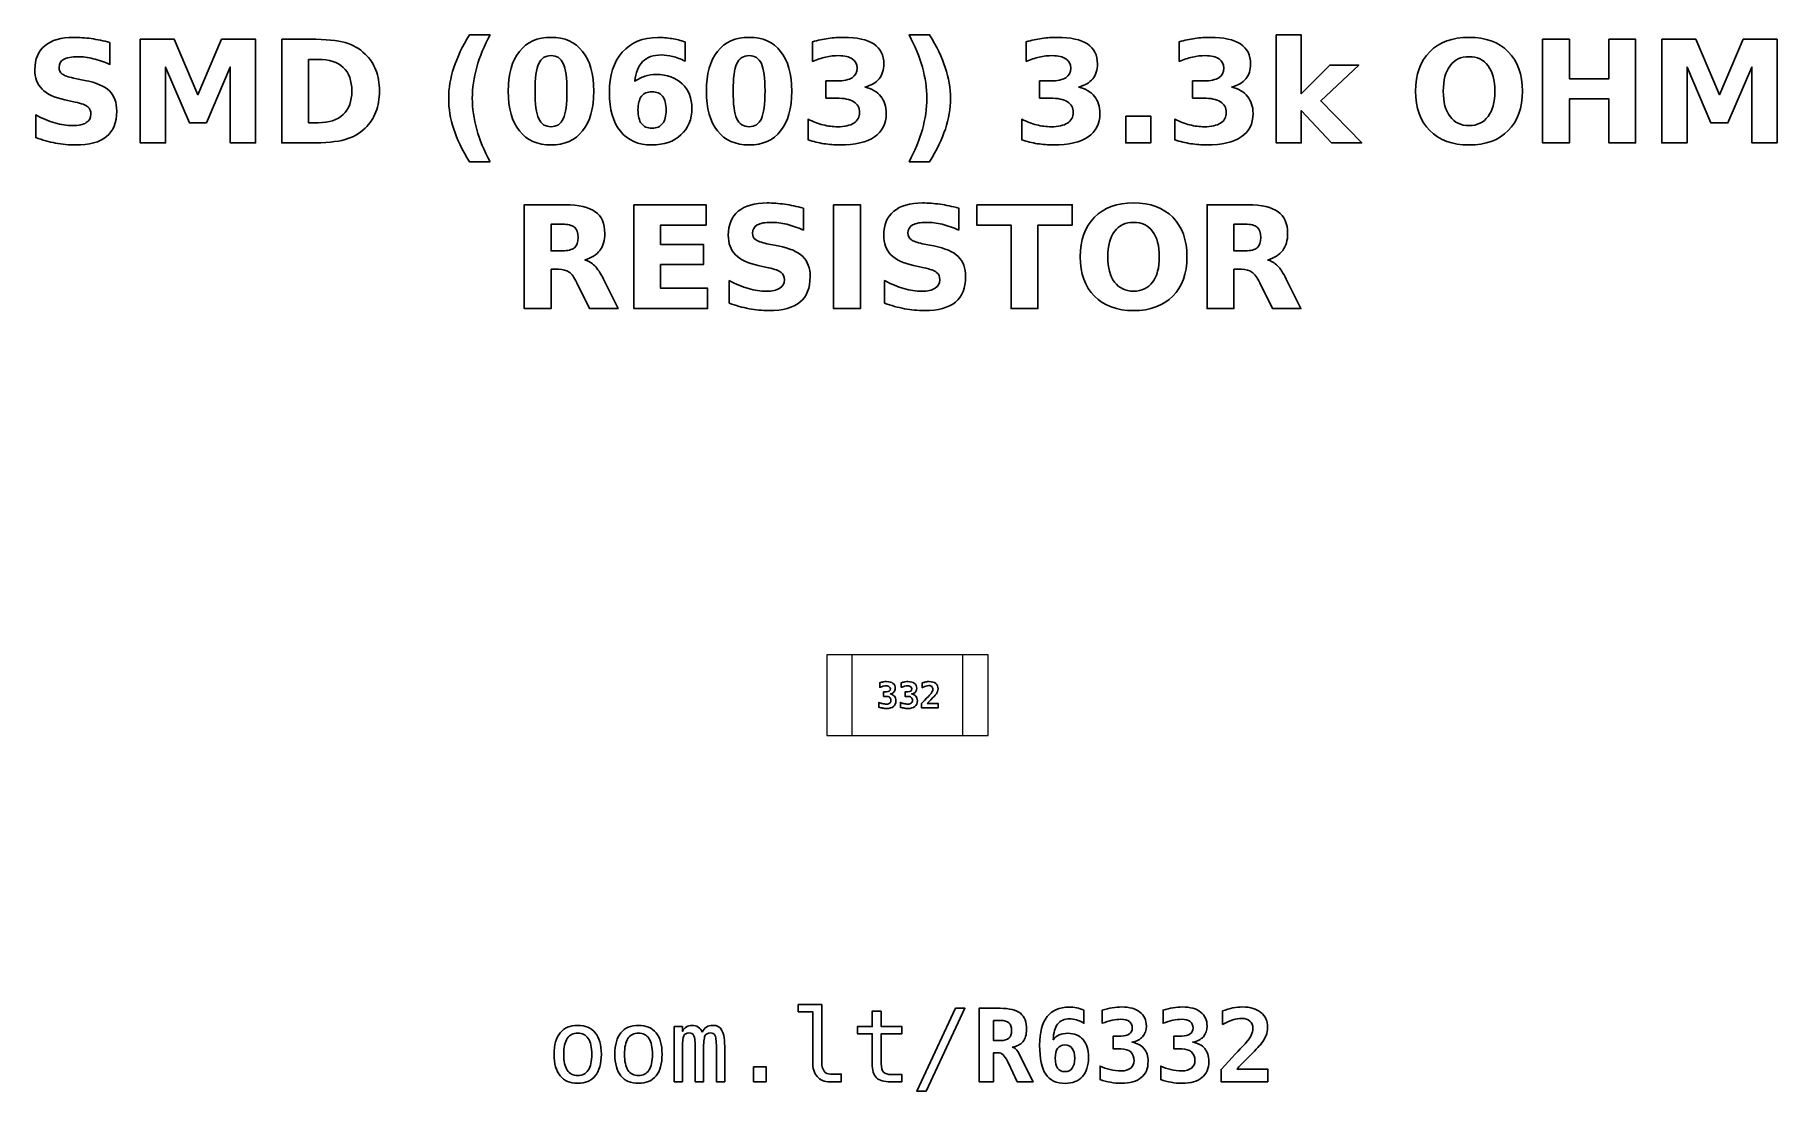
# Model space of a CAD drawing. Header units: centimetres. Extents: x -11.37 to -9.64, y -15.24 to -14.2.
import ezdxf

# ---------------------------------------------------------------- set-up
doc = ezdxf.new("R2010")
doc.units = ezdxf.units.CM
doc.header["$MEASUREMENT"] = 0
doc.layers.add('Layer 1', color=7, linetype='Continuous')

msp = doc.modelspace()

# ---------------------------------------------------------------- linework, layer by layer
at = {"layer": 'Layer 1', "color": 7, "lineweight": 9}
for points in [[(-10.58, -14.89), (-10.42, -14.89), (-10.42, -14.81), (-10.58, -14.81), (-10.58, -14.89)], [(-10.555, -14.89), (-10.445, -14.89), (-10.445, -14.81), (-10.555, -14.81), (-10.555, -14.89)]]:
    msp.add_lwpolyline(points, close=True, dxfattribs=at)
at = {"layer": 'Layer 1', "color": 250}
for points, knots in [([(-11.29076, -14.20284), (-11.29076, -14.20284), (-11.29076, -14.22459), (-11.29076, -14.22459), (-11.29076, -14.22459), (-11.29641, -14.22207), (-11.30193, -14.22017), (-11.30729, -14.21888), (-11.30729, -14.21888), (-11.31268, -14.21758), (-11.31776, -14.21695), (-11.32253, -14.21695), (-11.32253, -14.21695), (-11.32886, -14.21695), (-11.33356, -14.21782), (-11.3366, -14.21956), (-11.3366, -14.21956), (-11.33963, -14.22132), (-11.34114, -14.22403), (-11.34114, -14.2277), (-11.34114, -14.2277), (-11.34114, -14.23045), (-11.34013, -14.23261), (-11.33808, -14.23414), (-11.33808, -14.23414), (-11.33603, -14.23567), (-11.33232, -14.23701), (-11.32693, -14.23811), (-11.32693, -14.23811), (-11.32693, -14.23811), (-11.31564, -14.24037), (-11.31564, -14.24037), (-11.31564, -14.24037), (-11.30419, -14.24268), (-11.29608, -14.24616), (-11.29126, -14.25086), (-11.29126, -14.25086), (-11.28643, -14.25554), (-11.28401, -14.2622), (-11.28401, -14.27083), (-11.28401, -14.27083), (-11.28401, -14.28219), (-11.28737, -14.29063), (-11.2941, -14.29616), (-11.2941, -14.29616), (-11.30083, -14.30168), (-11.3111, -14.30446), (-11.32493, -14.30446), (-11.32493, -14.30446), (-11.33147, -14.30446), (-11.33801, -14.30385), (-11.34457, -14.3026), (-11.34457, -14.3026), (-11.35113, -14.30135), (-11.35772, -14.29952), (-11.36428, -14.2971), (-11.36428, -14.2971), (-11.36428, -14.2971), (-11.36428, -14.27471), (-11.36428, -14.27471), (-11.36428, -14.27471), (-11.35772, -14.27819), (-11.35137, -14.28082), (-11.34523, -14.28259), (-11.34523, -14.28259), (-11.33909, -14.28435), (-11.33319, -14.28524), (-11.3275, -14.28524), (-11.3275, -14.28524), (-11.32171, -14.28524), (-11.31727, -14.28428), (-11.31419, -14.28235), (-11.31419, -14.28235), (-11.3111, -14.28042), (-11.30958, -14.27767), (-11.30958, -14.27407), (-11.30958, -14.27407), (-11.30958, -14.27087), (-11.31061, -14.26838), (-11.3127, -14.26664), (-11.3127, -14.26664), (-11.3148, -14.2649), (-11.31896, -14.26333), (-11.32522, -14.26196), (-11.32522, -14.26196), (-11.32522, -14.26196), (-11.33549, -14.25968), (-11.33549, -14.25968), (-11.33549, -14.25968), (-11.34577, -14.25747), (-11.3533, -14.25397), (-11.35805, -14.24914), (-11.35805, -14.24914), (-11.3628, -14.24432), (-11.36517, -14.23781), (-11.36517, -14.22965), (-11.36517, -14.22965), (-11.36517, -14.21939), (-11.36186, -14.21151), (-11.35525, -14.20601), (-11.35525, -14.20601), (-11.34864, -14.20048), (-11.33914, -14.19773), (-11.32672, -14.19773), (-11.32672, -14.19773), (-11.32108, -14.19773), (-11.31527, -14.19816), (-11.30929, -14.199), (-11.30929, -14.199), (-11.30332, -14.19985), (-11.29714, -14.20112), (-11.29076, -14.20284)], [0, 0, 0, 0, 0.0357143, 0.0357143, 0.0357143, 0.0357143, 0.0714286, 0.0714286, 0.0714286, 0.0714286, 0.1071429, 0.1071429, 0.1071429, 0.1071429, 0.1428571, 0.1428571, 0.1428571, 0.1428571, 0.1785714, 0.1785714, 0.1785714, 0.1785714, 0.2142857, 0.2142857, 0.2142857, 0.2142857, 0.25, 0.25, 0.25, 0.25, 0.2857143, 0.2857143, 0.2857143, 0.2857143, 0.3214286, 0.3214286, 0.3214286, 0.3214286, 0.3571429, 0.3571429, 0.3571429, 0.3571429, 0.3928571, 0.3928571, 0.3928571, 0.3928571, 0.4285714, 0.4285714, 0.4285714, 0.4285714, 0.4642857, 0.4642857, 0.4642857, 0.4642857, 0.5, 0.5, 0.5, 0.5, 0.5357143, 0.5357143, 0.5357143, 0.5357143, 0.5714286, 0.5714286, 0.5714286, 0.5714286, 0.6071429, 0.6071429, 0.6071429, 0.6071429, 0.6428571, 0.6428571, 0.6428571, 0.6428571, 0.6785714, 0.6785714, 0.6785714, 0.6785714, 0.7142857, 0.7142857, 0.7142857, 0.7142857, 0.75, 0.75, 0.75, 0.75, 0.7857143, 0.7857143, 0.7857143, 0.7857143, 0.8214286, 0.8214286, 0.8214286, 0.8214286, 0.8571429, 0.8571429, 0.8571429, 0.8571429, 0.8928571, 0.8928571, 0.8928571, 0.8928571, 0.9285714, 0.9285714, 0.9285714, 0.9285714, 0.9642857, 0.9642857, 0.9642857, 0.9642857, 1, 1, 1, 1]), ([(-10.91381, -14.32106), (-10.91381, -14.32106), (-10.93427, -14.32106), (-10.93427, -14.32106), (-10.93427, -14.32106), (-10.9413, -14.30973), (-10.9465, -14.29893), (-10.94984, -14.2887), (-10.94984, -14.2887), (-10.9532, -14.27849), (-10.95487, -14.26836), (-10.95487, -14.25829), (-10.95487, -14.25829), (-10.95487, -14.24823), (-10.95318, -14.23804), (-10.94982, -14.22774), (-10.94982, -14.22774), (-10.94643, -14.21742), (-10.94126, -14.20665), (-10.93427, -14.19538), (-10.93427, -14.19538), (-10.93427, -14.19538), (-10.91381, -14.19538), (-10.91381, -14.19538), (-10.91381, -14.19538), (-10.91969, -14.20627), (-10.92409, -14.21692), (-10.92703, -14.22732), (-10.92703, -14.22732), (-10.92997, -14.23771), (-10.93145, -14.24799), (-10.93145, -14.25815), (-10.93145, -14.25815), (-10.93145, -14.26831), (-10.92999, -14.27859), (-10.92708, -14.28903), (-10.92708, -14.28903), (-10.92416, -14.29945), (-10.91974, -14.31013), (-10.91381, -14.32106)], [0, 0, 0, 0, 0.1, 0.1, 0.1, 0.1, 0.2, 0.2, 0.2, 0.2, 0.3, 0.3, 0.3, 0.3, 0.4, 0.4, 0.4, 0.4, 0.5, 0.5, 0.5, 0.5, 0.6, 0.6, 0.6, 0.6, 0.7, 0.7, 0.7, 0.7, 0.8, 0.8, 0.8, 0.8, 0.9, 0.9, 0.9, 0.9, 1, 1, 1, 1]), ([(-10.81108, -14.25112), (-10.81108, -14.26817), (-10.81475, -14.28132), (-10.82211, -14.29058), (-10.82211, -14.29058), (-10.82945, -14.29983), (-10.83989, -14.30446), (-10.85339, -14.30446), (-10.85339, -14.30446), (-10.86694, -14.30446), (-10.8774, -14.29983), (-10.88474, -14.29058), (-10.88474, -14.29058), (-10.8921, -14.28132), (-10.89577, -14.26817), (-10.89577, -14.25112), (-10.89577, -14.25112), (-10.89577, -14.23405), (-10.8921, -14.22087), (-10.88474, -14.21161), (-10.88474, -14.21161), (-10.8774, -14.20237), (-10.86694, -14.19773), (-10.85339, -14.19773), (-10.85339, -14.19773), (-10.83989, -14.19773), (-10.82945, -14.20237), (-10.82211, -14.21161), (-10.82211, -14.21161), (-10.81475, -14.22087), (-10.81108, -14.23405), (-10.81108, -14.25112)], [0, 0, 0, 0, 0.125, 0.125, 0.125, 0.125, 0.25, 0.25, 0.25, 0.25, 0.375, 0.375, 0.375, 0.375, 0.5, 0.5, 0.5, 0.5, 0.625, 0.625, 0.625, 0.625, 0.75, 0.75, 0.75, 0.75, 0.875, 0.875, 0.875, 0.875, 1, 1, 1, 1]), ([(-10.72049, -14.20227), (-10.72049, -14.20227), (-10.72049, -14.2213), (-10.72049, -14.2213), (-10.72049, -14.2213), (-10.72486, -14.21923), (-10.72895, -14.2177), (-10.73281, -14.21671), (-10.73281, -14.21671), (-10.73667, -14.21572), (-10.74045, -14.21523), (-10.74412, -14.21523), (-10.74412, -14.21523), (-10.75203, -14.21523), (-10.75816, -14.21742), (-10.76258, -14.22182), (-10.76258, -14.22182), (-10.76698, -14.22619), (-10.76957, -14.2327), (-10.7703, -14.24134), (-10.7703, -14.24134), (-10.76727, -14.2391), (-10.76397, -14.23741), (-10.76044, -14.23628), (-10.76044, -14.23628), (-10.75692, -14.23515), (-10.75306, -14.23459), (-10.74887, -14.23459), (-10.74887, -14.23459), (-10.73836, -14.23459), (-10.72987, -14.23767), (-10.72343, -14.24383), (-10.72343, -14.24383), (-10.71696, -14.24997), (-10.71374, -14.25803), (-10.71374, -14.26801), (-10.71374, -14.26801), (-10.71374, -14.27904), (-10.71734, -14.28786), (-10.72456, -14.29451), (-10.72456, -14.29451), (-10.73175, -14.30114), (-10.74144, -14.30446), (-10.75355, -14.30446), (-10.75355, -14.30446), (-10.76691, -14.30446), (-10.77726, -14.29994), (-10.7846, -14.29091), (-10.7846, -14.29091), (-10.79191, -14.2819), (-10.79558, -14.26909), (-10.79558, -14.25251), (-10.79558, -14.25251), (-10.79558, -14.23553), (-10.7913, -14.22217), (-10.78274, -14.21246), (-10.78274, -14.21246), (-10.77416, -14.20274), (-10.76242, -14.19787), (-10.74749, -14.19787), (-10.74749, -14.19787), (-10.74276, -14.19787), (-10.73817, -14.19825), (-10.7337, -14.19898), (-10.7337, -14.19898), (-10.72926, -14.19971), (-10.72486, -14.20081), (-10.72049, -14.20227)], [0, 0, 0, 0, 0.0588235, 0.0588235, 0.0588235, 0.0588235, 0.1176471, 0.1176471, 0.1176471, 0.1176471, 0.1764706, 0.1764706, 0.1764706, 0.1764706, 0.2352941, 0.2352941, 0.2352941, 0.2352941, 0.2941176, 0.2941176, 0.2941176, 0.2941176, 0.3529412, 0.3529412, 0.3529412, 0.3529412, 0.4117647, 0.4117647, 0.4117647, 0.4117647, 0.4705882, 0.4705882, 0.4705882, 0.4705882, 0.5294118, 0.5294118, 0.5294118, 0.5294118, 0.5882353, 0.5882353, 0.5882353, 0.5882353, 0.6470588, 0.6470588, 0.6470588, 0.6470588, 0.7058824, 0.7058824, 0.7058824, 0.7058824, 0.7647059, 0.7647059, 0.7647059, 0.7647059, 0.8235294, 0.8235294, 0.8235294, 0.8235294, 0.8823529, 0.8823529, 0.8823529, 0.8823529, 0.9411765, 0.9411765, 0.9411765, 0.9411765, 1, 1, 1, 1]), ([(-10.6147, -14.25112), (-10.6147, -14.26817), (-10.61837, -14.28132), (-10.62573, -14.29058), (-10.62573, -14.29058), (-10.63307, -14.29983), (-10.64351, -14.30446), (-10.65701, -14.30446), (-10.65701, -14.30446), (-10.67056, -14.30446), (-10.68102, -14.29983), (-10.68836, -14.29058), (-10.68836, -14.29058), (-10.69572, -14.28132), (-10.69939, -14.26817), (-10.69939, -14.25112), (-10.69939, -14.25112), (-10.69939, -14.23405), (-10.69572, -14.22087), (-10.68836, -14.21161), (-10.68836, -14.21161), (-10.68102, -14.20237), (-10.67056, -14.19773), (-10.65701, -14.19773), (-10.65701, -14.19773), (-10.64351, -14.19773), (-10.63307, -14.20237), (-10.62573, -14.21161), (-10.62573, -14.21161), (-10.61837, -14.22087), (-10.6147, -14.23405), (-10.6147, -14.25112)], [0, 0, 0, 0, 0.125, 0.125, 0.125, 0.125, 0.25, 0.25, 0.25, 0.25, 0.375, 0.375, 0.375, 0.375, 0.5, 0.5, 0.5, 0.5, 0.625, 0.625, 0.625, 0.625, 0.75, 0.75, 0.75, 0.75, 0.875, 0.875, 0.875, 0.875, 1, 1, 1, 1]), ([(-10.54222, -14.24698), (-10.5353, -14.24877), (-10.53001, -14.2519), (-10.52641, -14.25632), (-10.52641, -14.25632), (-10.52281, -14.26076), (-10.521, -14.26638), (-10.521, -14.27323), (-10.521, -14.27323), (-10.521, -14.28343), (-10.52491, -14.29119), (-10.53271, -14.29651), (-10.53271, -14.29651), (-10.54052, -14.3018), (-10.55191, -14.30446), (-10.56689, -14.30446), (-10.56689, -14.30446), (-10.57218, -14.30446), (-10.57747, -14.30404), (-10.58279, -14.30319), (-10.58279, -14.30319), (-10.58808, -14.30234), (-10.59332, -14.30105), (-10.59852, -14.29936), (-10.59852, -14.29936), (-10.59852, -14.29936), (-10.59852, -14.27889), (-10.59852, -14.27889), (-10.59852, -14.27889), (-10.59356, -14.28136), (-10.58864, -14.28325), (-10.58375, -14.28452), (-10.58375, -14.28452), (-10.57886, -14.28576), (-10.57404, -14.2864), (-10.56931, -14.2864), (-10.56931, -14.2864), (-10.56228, -14.2864), (-10.55689, -14.28517), (-10.55315, -14.28275), (-10.55315, -14.28275), (-10.54941, -14.28031), (-10.54753, -14.27683), (-10.54753, -14.27226), (-10.54753, -14.27226), (-10.54753, -14.26758), (-10.54946, -14.26403), (-10.55329, -14.26163), (-10.55329, -14.26163), (-10.55713, -14.25921), (-10.56279, -14.25801), (-10.57027, -14.25801), (-10.57027, -14.25801), (-10.57027, -14.25801), (-10.58088, -14.25801), (-10.58088, -14.25801), (-10.58088, -14.25801), (-10.58088, -14.25801), (-10.58088, -14.24091), (-10.58088, -14.24091), (-10.58088, -14.24091), (-10.58088, -14.24091), (-10.56973, -14.24091), (-10.56973, -14.24091), (-10.56973, -14.24091), (-10.56305, -14.24091), (-10.55811, -14.23988), (-10.55485, -14.23778), (-10.55485, -14.23778), (-10.55158, -14.23569), (-10.54995, -14.23252), (-10.54995, -14.22826), (-10.54995, -14.22826), (-10.54995, -14.22431), (-10.55153, -14.22125), (-10.5547, -14.21911), (-10.5547, -14.21911), (-10.55788, -14.21695), (-10.56235, -14.21587), (-10.56813, -14.21587), (-10.56813, -14.21587), (-10.57241, -14.21587), (-10.57672, -14.21634), (-10.58109, -14.2173), (-10.58109, -14.2173), (-10.58544, -14.21826), (-10.58977, -14.2197), (-10.5941, -14.22158), (-10.5941, -14.22158), (-10.5941, -14.22158), (-10.5941, -14.20215), (-10.5941, -14.20215), (-10.5941, -14.20215), (-10.58885, -14.20067), (-10.58368, -14.19957), (-10.57853, -14.19884), (-10.57853, -14.19884), (-10.57338, -14.19811), (-10.56835, -14.19773), (-10.56338, -14.19773), (-10.56338, -14.19773), (-10.55002, -14.19773), (-10.54001, -14.19992), (-10.53337, -14.20432), (-10.53337, -14.20432), (-10.52674, -14.20869), (-10.52343, -14.2153), (-10.52343, -14.22412), (-10.52343, -14.22412), (-10.52343, -14.23012), (-10.525, -14.23506), (-10.52818, -14.23889), (-10.52818, -14.23889), (-10.53135, -14.24272), (-10.53603, -14.24543), (-10.54222, -14.24698)], [0, 0, 0, 0, 0.0344828, 0.0344828, 0.0344828, 0.0344828, 0.0689655, 0.0689655, 0.0689655, 0.0689655, 0.1034483, 0.1034483, 0.1034483, 0.1034483, 0.137931, 0.137931, 0.137931, 0.137931, 0.1724138, 0.1724138, 0.1724138, 0.1724138, 0.2068966, 0.2068966, 0.2068966, 0.2068966, 0.2413793, 0.2413793, 0.2413793, 0.2413793, 0.2758621, 0.2758621, 0.2758621, 0.2758621, 0.3103448, 0.3103448, 0.3103448, 0.3103448, 0.3448276, 0.3448276, 0.3448276, 0.3448276, 0.3793103, 0.3793103, 0.3793103, 0.3793103, 0.4137931, 0.4137931, 0.4137931, 0.4137931, 0.4482759, 0.4482759, 0.4482759, 0.4482759, 0.4827586, 0.4827586, 0.4827586, 0.4827586, 0.5172414, 0.5172414, 0.5172414, 0.5172414, 0.5517241, 0.5517241, 0.5517241, 0.5517241, 0.5862069, 0.5862069, 0.5862069, 0.5862069, 0.6206897, 0.6206897, 0.6206897, 0.6206897, 0.6551724, 0.6551724, 0.6551724, 0.6551724, 0.6896552, 0.6896552, 0.6896552, 0.6896552, 0.7241379, 0.7241379, 0.7241379, 0.7241379, 0.7586207, 0.7586207, 0.7586207, 0.7586207, 0.7931034, 0.7931034, 0.7931034, 0.7931034, 0.8275862, 0.8275862, 0.8275862, 0.8275862, 0.862069, 0.862069, 0.862069, 0.862069, 0.8965517, 0.8965517, 0.8965517, 0.8965517, 0.9310345, 0.9310345, 0.9310345, 0.9310345, 0.9655172, 0.9655172, 0.9655172, 0.9655172, 1, 1, 1, 1]), ([(-10.49847, -14.32106), (-10.49259, -14.31013), (-10.48817, -14.29945), (-10.48523, -14.28903), (-10.48523, -14.28903), (-10.48229, -14.27859), (-10.48083, -14.26831), (-10.48083, -14.25815), (-10.48083, -14.25815), (-10.48083, -14.24799), (-10.48229, -14.23771), (-10.48523, -14.22732), (-10.48523, -14.22732), (-10.48817, -14.21692), (-10.49259, -14.20627), (-10.49847, -14.19538), (-10.49847, -14.19538), (-10.49847, -14.19538), (-10.47801, -14.19538), (-10.47801, -14.19538), (-10.47801, -14.19538), (-10.47103, -14.20665), (-10.46585, -14.21742), (-10.46246, -14.22774), (-10.46246, -14.22774), (-10.4591, -14.23804), (-10.45741, -14.24823), (-10.45741, -14.25829), (-10.45741, -14.25829), (-10.45741, -14.26836), (-10.45908, -14.27849), (-10.46244, -14.2887), (-10.46244, -14.2887), (-10.46578, -14.29893), (-10.47098, -14.30973), (-10.47801, -14.32106), (-10.47801, -14.32106), (-10.47801, -14.32106), (-10.49847, -14.32106), (-10.49847, -14.32106)], [0, 0, 0, 0, 0.1, 0.1, 0.1, 0.1, 0.2, 0.2, 0.2, 0.2, 0.3, 0.3, 0.3, 0.3, 0.4, 0.4, 0.4, 0.4, 0.5, 0.5, 0.5, 0.5, 0.6, 0.6, 0.6, 0.6, 0.7, 0.7, 0.7, 0.7, 0.8, 0.8, 0.8, 0.8, 0.9, 0.9, 0.9, 0.9, 1, 1, 1, 1]), ([(-10.33041, -14.24698), (-10.32349, -14.24877), (-10.3182, -14.2519), (-10.3146, -14.25632), (-10.3146, -14.25632), (-10.311, -14.26076), (-10.30919, -14.26638), (-10.30919, -14.27323), (-10.30919, -14.27323), (-10.30919, -14.28343), (-10.3131, -14.29119), (-10.3209, -14.29651), (-10.3209, -14.29651), (-10.32871, -14.3018), (-10.3401, -14.30446), (-10.35508, -14.30446), (-10.35508, -14.30446), (-10.36037, -14.30446), (-10.36566, -14.30404), (-10.37098, -14.30319), (-10.37098, -14.30319), (-10.37627, -14.30234), (-10.38151, -14.30105), (-10.38671, -14.29936), (-10.38671, -14.29936), (-10.38671, -14.29936), (-10.38671, -14.27889), (-10.38671, -14.27889), (-10.38671, -14.27889), (-10.38175, -14.28136), (-10.37683, -14.28325), (-10.37194, -14.28452), (-10.37194, -14.28452), (-10.36705, -14.28576), (-10.36223, -14.2864), (-10.3575, -14.2864), (-10.3575, -14.2864), (-10.35047, -14.2864), (-10.34508, -14.28517), (-10.34134, -14.28275), (-10.34134, -14.28275), (-10.3376, -14.28031), (-10.33572, -14.27683), (-10.33572, -14.27226), (-10.33572, -14.27226), (-10.33572, -14.26758), (-10.33765, -14.26403), (-10.34148, -14.26163), (-10.34148, -14.26163), (-10.34532, -14.25921), (-10.35098, -14.25801), (-10.35846, -14.25801), (-10.35846, -14.25801), (-10.35846, -14.25801), (-10.36907, -14.25801), (-10.36907, -14.25801), (-10.36907, -14.25801), (-10.36907, -14.25801), (-10.36907, -14.24091), (-10.36907, -14.24091), (-10.36907, -14.24091), (-10.36907, -14.24091), (-10.35792, -14.24091), (-10.35792, -14.24091), (-10.35792, -14.24091), (-10.35124, -14.24091), (-10.3463, -14.23988), (-10.34304, -14.23778), (-10.34304, -14.23778), (-10.33977, -14.23569), (-10.33814, -14.23252), (-10.33814, -14.22826), (-10.33814, -14.22826), (-10.33814, -14.22431), (-10.33972, -14.22125), (-10.34289, -14.21911), (-10.34289, -14.21911), (-10.34607, -14.21695), (-10.35054, -14.21587), (-10.35632, -14.21587), (-10.35632, -14.21587), (-10.3606, -14.21587), (-10.36491, -14.21634), (-10.36928, -14.2173), (-10.36928, -14.2173), (-10.37363, -14.21826), (-10.37796, -14.2197), (-10.38229, -14.22158), (-10.38229, -14.22158), (-10.38229, -14.22158), (-10.38229, -14.20215), (-10.38229, -14.20215), (-10.38229, -14.20215), (-10.37704, -14.20067), (-10.37187, -14.19957), (-10.36672, -14.19884), (-10.36672, -14.19884), (-10.36157, -14.19811), (-10.35654, -14.19773), (-10.35157, -14.19773), (-10.35157, -14.19773), (-10.33821, -14.19773), (-10.3282, -14.19992), (-10.32156, -14.20432), (-10.32156, -14.20432), (-10.31493, -14.20869), (-10.31162, -14.2153), (-10.31162, -14.22412), (-10.31162, -14.22412), (-10.31162, -14.23012), (-10.31319, -14.23506), (-10.31637, -14.23889), (-10.31637, -14.23889), (-10.31954, -14.24272), (-10.32422, -14.24543), (-10.33041, -14.24698)], [0, 0, 0, 0, 0.0344828, 0.0344828, 0.0344828, 0.0344828, 0.0689655, 0.0689655, 0.0689655, 0.0689655, 0.1034483, 0.1034483, 0.1034483, 0.1034483, 0.137931, 0.137931, 0.137931, 0.137931, 0.1724138, 0.1724138, 0.1724138, 0.1724138, 0.2068966, 0.2068966, 0.2068966, 0.2068966, 0.2413793, 0.2413793, 0.2413793, 0.2413793, 0.2758621, 0.2758621, 0.2758621, 0.2758621, 0.3103448, 0.3103448, 0.3103448, 0.3103448, 0.3448276, 0.3448276, 0.3448276, 0.3448276, 0.3793103, 0.3793103, 0.3793103, 0.3793103, 0.4137931, 0.4137931, 0.4137931, 0.4137931, 0.4482759, 0.4482759, 0.4482759, 0.4482759, 0.4827586, 0.4827586, 0.4827586, 0.4827586, 0.5172414, 0.5172414, 0.5172414, 0.5172414, 0.5517241, 0.5517241, 0.5517241, 0.5517241, 0.5862069, 0.5862069, 0.5862069, 0.5862069, 0.6206897, 0.6206897, 0.6206897, 0.6206897, 0.6551724, 0.6551724, 0.6551724, 0.6551724, 0.6896552, 0.6896552, 0.6896552, 0.6896552, 0.7241379, 0.7241379, 0.7241379, 0.7241379, 0.7586207, 0.7586207, 0.7586207, 0.7586207, 0.7931034, 0.7931034, 0.7931034, 0.7931034, 0.8275862, 0.8275862, 0.8275862, 0.8275862, 0.862069, 0.862069, 0.862069, 0.862069, 0.8965517, 0.8965517, 0.8965517, 0.8965517, 0.9310345, 0.9310345, 0.9310345, 0.9310345, 0.9655172, 0.9655172, 0.9655172, 0.9655172, 1, 1, 1, 1]), ([(-10.17862, -14.24698), (-10.1717, -14.24877), (-10.16641, -14.2519), (-10.16281, -14.25632), (-10.16281, -14.25632), (-10.15921, -14.26076), (-10.1574, -14.26638), (-10.1574, -14.27323), (-10.1574, -14.27323), (-10.1574, -14.28343), (-10.16131, -14.29119), (-10.16911, -14.29651), (-10.16911, -14.29651), (-10.17692, -14.3018), (-10.18831, -14.30446), (-10.20329, -14.30446), (-10.20329, -14.30446), (-10.20858, -14.30446), (-10.21387, -14.30404), (-10.21919, -14.30319), (-10.21919, -14.30319), (-10.22448, -14.30234), (-10.22972, -14.30105), (-10.23492, -14.29936), (-10.23492, -14.29936), (-10.23492, -14.29936), (-10.23492, -14.27889), (-10.23492, -14.27889), (-10.23492, -14.27889), (-10.22996, -14.28136), (-10.22504, -14.28325), (-10.22015, -14.28452), (-10.22015, -14.28452), (-10.21526, -14.28576), (-10.21044, -14.2864), (-10.20571, -14.2864), (-10.20571, -14.2864), (-10.19868, -14.2864), (-10.19329, -14.28517), (-10.18955, -14.28275), (-10.18955, -14.28275), (-10.18581, -14.28031), (-10.18393, -14.27683), (-10.18393, -14.27226), (-10.18393, -14.27226), (-10.18393, -14.26758), (-10.18586, -14.26403), (-10.18969, -14.26163), (-10.18969, -14.26163), (-10.19353, -14.25921), (-10.19919, -14.25801), (-10.20667, -14.25801), (-10.20667, -14.25801), (-10.20667, -14.25801), (-10.21728, -14.25801), (-10.21728, -14.25801), (-10.21728, -14.25801), (-10.21728, -14.25801), (-10.21728, -14.24091), (-10.21728, -14.24091), (-10.21728, -14.24091), (-10.21728, -14.24091), (-10.20613, -14.24091), (-10.20613, -14.24091), (-10.20613, -14.24091), (-10.19945, -14.24091), (-10.19451, -14.23988), (-10.19125, -14.23778), (-10.19125, -14.23778), (-10.18798, -14.23569), (-10.18635, -14.23252), (-10.18635, -14.22826), (-10.18635, -14.22826), (-10.18635, -14.22431), (-10.18793, -14.22125), (-10.1911, -14.21911), (-10.1911, -14.21911), (-10.19428, -14.21695), (-10.19875, -14.21587), (-10.20453, -14.21587), (-10.20453, -14.21587), (-10.20881, -14.21587), (-10.21312, -14.21634), (-10.21749, -14.2173), (-10.21749, -14.2173), (-10.22184, -14.21826), (-10.22617, -14.2197), (-10.2305, -14.22158), (-10.2305, -14.22158), (-10.2305, -14.22158), (-10.2305, -14.20215), (-10.2305, -14.20215), (-10.2305, -14.20215), (-10.22525, -14.20067), (-10.22008, -14.19957), (-10.21493, -14.19884), (-10.21493, -14.19884), (-10.20978, -14.19811), (-10.20475, -14.19773), (-10.19978, -14.19773), (-10.19978, -14.19773), (-10.18642, -14.19773), (-10.17641, -14.19992), (-10.16977, -14.20432), (-10.16977, -14.20432), (-10.16314, -14.20869), (-10.15983, -14.2153), (-10.15983, -14.22412), (-10.15983, -14.22412), (-10.15983, -14.23012), (-10.1614, -14.23506), (-10.16458, -14.23889), (-10.16458, -14.23889), (-10.16775, -14.24272), (-10.17243, -14.24543), (-10.17862, -14.24698)], [0, 0, 0, 0, 0.0344828, 0.0344828, 0.0344828, 0.0344828, 0.0689655, 0.0689655, 0.0689655, 0.0689655, 0.1034483, 0.1034483, 0.1034483, 0.1034483, 0.137931, 0.137931, 0.137931, 0.137931, 0.1724138, 0.1724138, 0.1724138, 0.1724138, 0.2068966, 0.2068966, 0.2068966, 0.2068966, 0.2413793, 0.2413793, 0.2413793, 0.2413793, 0.2758621, 0.2758621, 0.2758621, 0.2758621, 0.3103448, 0.3103448, 0.3103448, 0.3103448, 0.3448276, 0.3448276, 0.3448276, 0.3448276, 0.3793103, 0.3793103, 0.3793103, 0.3793103, 0.4137931, 0.4137931, 0.4137931, 0.4137931, 0.4482759, 0.4482759, 0.4482759, 0.4482759, 0.4827586, 0.4827586, 0.4827586, 0.4827586, 0.5172414, 0.5172414, 0.5172414, 0.5172414, 0.5517241, 0.5517241, 0.5517241, 0.5517241, 0.5862069, 0.5862069, 0.5862069, 0.5862069, 0.6206897, 0.6206897, 0.6206897, 0.6206897, 0.6551724, 0.6551724, 0.6551724, 0.6551724, 0.6896552, 0.6896552, 0.6896552, 0.6896552, 0.7241379, 0.7241379, 0.7241379, 0.7241379, 0.7586207, 0.7586207, 0.7586207, 0.7586207, 0.7931034, 0.7931034, 0.7931034, 0.7931034, 0.8275862, 0.8275862, 0.8275862, 0.8275862, 0.862069, 0.862069, 0.862069, 0.862069, 0.8965517, 0.8965517, 0.8965517, 0.8965517, 0.9310345, 0.9310345, 0.9310345, 0.9310345, 0.9655172, 0.9655172, 0.9655172, 0.9655172, 1, 1, 1, 1]), ([(-10.13431, -14.19524), (-10.13431, -14.19524), (-10.10964, -14.19524), (-10.10964, -14.19524), (-10.10964, -14.19524), (-10.10964, -14.19524), (-10.10964, -14.25361), (-10.10964, -14.25361), (-10.10964, -14.25361), (-10.10964, -14.25361), (-10.08125, -14.2253), (-10.08125, -14.2253), (-10.08125, -14.2253), (-10.08125, -14.2253), (-10.05258, -14.2253), (-10.05258, -14.2253), (-10.05258, -14.2253), (-10.05258, -14.2253), (-10.09028, -14.26071), (-10.09028, -14.26071), (-10.09028, -14.26071), (-10.09028, -14.26071), (-10.04962, -14.30246), (-10.04962, -14.30246), (-10.04962, -14.30246), (-10.04962, -14.30246), (-10.07953, -14.30246), (-10.07953, -14.30246), (-10.07953, -14.30246), (-10.07953, -14.30246), (-10.10964, -14.27029), (-10.10964, -14.27029), (-10.10964, -14.27029), (-10.10964, -14.27029), (-10.10964, -14.30246), (-10.10964, -14.30246), (-10.10964, -14.30246), (-10.10964, -14.30246), (-10.13431, -14.30246), (-10.13431, -14.30246), (-10.13431, -14.30246), (-10.13431, -14.30246), (-10.13431, -14.19524), (-10.13431, -14.19524)], [0, 0, 0, 0, 0.0909091, 0.0909091, 0.0909091, 0.0909091, 0.1818182, 0.1818182, 0.1818182, 0.1818182, 0.2727273, 0.2727273, 0.2727273, 0.2727273, 0.3636364, 0.3636364, 0.3636364, 0.3636364, 0.4545455, 0.4545455, 0.4545455, 0.4545455, 0.5454545, 0.5454545, 0.5454545, 0.5454545, 0.6363636, 0.6363636, 0.6363636, 0.6363636, 0.7272727, 0.7272727, 0.7272727, 0.7272727, 0.8181818, 0.8181818, 0.8181818, 0.8181818, 0.9090909, 0.9090909, 0.9090909, 0.9090909, 1, 1, 1, 1]), ([(-9.94324, -14.19773), (-9.92671, -14.19773), (-9.91375, -14.20246), (-9.90439, -14.21194), (-9.90439, -14.21194), (-9.89501, -14.22139), (-9.89033, -14.23444), (-9.89033, -14.25112), (-9.89033, -14.25112), (-9.89033, -14.26775), (-9.89501, -14.2808), (-9.90439, -14.29025), (-9.90439, -14.29025), (-9.91375, -14.29973), (-9.92671, -14.30446), (-9.94324, -14.30446), (-9.94324, -14.30446), (-9.95973, -14.30446), (-9.97266, -14.29973), (-9.98207, -14.29025), (-9.98207, -14.29025), (-9.99145, -14.2808), (-9.99616, -14.26775), (-9.99616, -14.25112), (-9.99616, -14.25112), (-9.99616, -14.23444), (-9.99145, -14.22139), (-9.98207, -14.21194), (-9.98207, -14.21194), (-9.97266, -14.20246), (-9.95973, -14.19773), (-9.94324, -14.19773)], [0, 0, 0, 0, 0.125, 0.125, 0.125, 0.125, 0.25, 0.25, 0.25, 0.25, 0.375, 0.375, 0.375, 0.375, 0.5, 0.5, 0.5, 0.5, 0.625, 0.625, 0.625, 0.625, 0.75, 0.75, 0.75, 0.75, 0.875, 0.875, 0.875, 0.875, 1, 1, 1, 1]), ([(-11.26073, -14.19959), (-11.26073, -14.19959), (-11.22698, -14.19959), (-11.22698, -14.19959), (-11.22698, -14.19959), (-11.22698, -14.19959), (-11.20353, -14.25465), (-11.20353, -14.25465), (-11.20353, -14.25465), (-11.20353, -14.25465), (-11.17997, -14.19959), (-11.17997, -14.19959), (-11.17997, -14.19959), (-11.17997, -14.19959), (-11.14629, -14.19959), (-11.14629, -14.19959), (-11.14629, -14.19959), (-11.14629, -14.19959), (-11.14629, -14.30246), (-11.14629, -14.30246), (-11.14629, -14.30246), (-11.14629, -14.30246), (-11.17136, -14.30246), (-11.17136, -14.30246), (-11.17136, -14.30246), (-11.17136, -14.30246), (-11.17136, -14.22722), (-11.17136, -14.22722), (-11.17136, -14.22722), (-11.17136, -14.22722), (-11.19507, -14.28268), (-11.19507, -14.28268), (-11.19507, -14.28268), (-11.19507, -14.28268), (-11.21188, -14.28268), (-11.21188, -14.28268), (-11.21188, -14.28268), (-11.21188, -14.28268), (-11.23559, -14.22722), (-11.23559, -14.22722), (-11.23559, -14.22722), (-11.23559, -14.22722), (-11.23559, -14.30246), (-11.23559, -14.30246), (-11.23559, -14.30246), (-11.23559, -14.30246), (-11.26073, -14.30246), (-11.26073, -14.30246), (-11.26073, -14.30246), (-11.26073, -14.30246), (-11.26073, -14.19959), (-11.26073, -14.19959)], [0, 0, 0, 0, 0.0769231, 0.0769231, 0.0769231, 0.0769231, 0.1538462, 0.1538462, 0.1538462, 0.1538462, 0.2307692, 0.2307692, 0.2307692, 0.2307692, 0.3076923, 0.3076923, 0.3076923, 0.3076923, 0.3846154, 0.3846154, 0.3846154, 0.3846154, 0.4615385, 0.4615385, 0.4615385, 0.4615385, 0.5384615, 0.5384615, 0.5384615, 0.5384615, 0.6153846, 0.6153846, 0.6153846, 0.6153846, 0.6923077, 0.6923077, 0.6923077, 0.6923077, 0.7692308, 0.7692308, 0.7692308, 0.7692308, 0.8461538, 0.8461538, 0.8461538, 0.8461538, 0.9230769, 0.9230769, 0.9230769, 0.9230769, 1, 1, 1, 1]), ([(-11.1203, -14.19959), (-11.1203, -14.19959), (-11.09231, -14.19959), (-11.09231, -14.19959), (-11.09231, -14.19959), (-11.0767, -14.19959), (-11.06508, -14.2007), (-11.05744, -14.20293), (-11.05744, -14.20293), (-11.04979, -14.20516), (-11.04323, -14.20893), (-11.03775, -14.21427), (-11.03775, -14.21427), (-11.03293, -14.2189), (-11.02936, -14.22426), (-11.027, -14.23033), (-11.027, -14.23033), (-11.02468, -14.23637), (-11.0235, -14.24324), (-11.0235, -14.25093), (-11.0235, -14.25093), (-11.0235, -14.25869), (-11.02468, -14.26561), (-11.027, -14.2717), (-11.027, -14.2717), (-11.02936, -14.27779), (-11.03293, -14.28315), (-11.03775, -14.28778), (-11.03775, -14.28778), (-11.04328, -14.29312), (-11.04989, -14.29689), (-11.0576, -14.29912), (-11.0576, -14.29912), (-11.06532, -14.30135), (-11.07689, -14.30246), (-11.09231, -14.30246), (-11.09231, -14.30246), (-11.09231, -14.30246), (-11.1203, -14.30246), (-11.1203, -14.30246), (-11.1203, -14.30246), (-11.1203, -14.30246), (-11.1203, -14.19959), (-11.1203, -14.19959)], [0, 0, 0, 0, 0.0909091, 0.0909091, 0.0909091, 0.0909091, 0.1818182, 0.1818182, 0.1818182, 0.1818182, 0.2727273, 0.2727273, 0.2727273, 0.2727273, 0.3636364, 0.3636364, 0.3636364, 0.3636364, 0.4545455, 0.4545455, 0.4545455, 0.4545455, 0.5454545, 0.5454545, 0.5454545, 0.5454545, 0.6363636, 0.6363636, 0.6363636, 0.6363636, 0.7272727, 0.7272727, 0.7272727, 0.7272727, 0.8181818, 0.8181818, 0.8181818, 0.8181818, 0.9090909, 0.9090909, 0.9090909, 0.9090909, 1, 1, 1, 1]), ([(-10.83761, -14.25093), (-10.83761, -14.23807), (-10.83881, -14.22901), (-10.84123, -14.22374), (-10.84123, -14.22374), (-10.84363, -14.2185), (-10.8477, -14.21587), (-10.85339, -14.21587), (-10.85339, -14.21587), (-10.85908, -14.21587), (-10.86315, -14.2185), (-10.8656, -14.22374), (-10.8656, -14.22374), (-10.86802, -14.22901), (-10.86924, -14.23807), (-10.86924, -14.25093), (-10.86924, -14.25093), (-10.86924, -14.26391), (-10.86802, -14.27309), (-10.8656, -14.2784), (-10.8656, -14.2784), (-10.86315, -14.28374), (-10.85908, -14.2864), (-10.85339, -14.2864), (-10.85339, -14.2864), (-10.84775, -14.2864), (-10.8437, -14.28374), (-10.84125, -14.2784), (-10.84125, -14.2784), (-10.83883, -14.27309), (-10.83761, -14.26391), (-10.83761, -14.25093)], [0, 0, 0, 0, 0.125, 0.125, 0.125, 0.125, 0.25, 0.25, 0.25, 0.25, 0.375, 0.375, 0.375, 0.375, 0.5, 0.5, 0.5, 0.5, 0.625, 0.625, 0.625, 0.625, 0.75, 0.75, 0.75, 0.75, 0.875, 0.875, 0.875, 0.875, 1, 1, 1, 1]), ([(-10.64123, -14.25093), (-10.64123, -14.23807), (-10.64243, -14.22901), (-10.64485, -14.22374), (-10.64485, -14.22374), (-10.64725, -14.2185), (-10.65132, -14.21587), (-10.65701, -14.21587), (-10.65701, -14.21587), (-10.6627, -14.21587), (-10.66677, -14.2185), (-10.66922, -14.22374), (-10.66922, -14.22374), (-10.67164, -14.22901), (-10.67286, -14.23807), (-10.67286, -14.25093), (-10.67286, -14.25093), (-10.67286, -14.26391), (-10.67164, -14.27309), (-10.66922, -14.2784), (-10.66922, -14.2784), (-10.66677, -14.28374), (-10.6627, -14.2864), (-10.65701, -14.2864), (-10.65701, -14.2864), (-10.65137, -14.2864), (-10.64732, -14.28374), (-10.64487, -14.2784), (-10.64487, -14.2784), (-10.64245, -14.27309), (-10.64123, -14.26391), (-10.64123, -14.25093)], [0, 0, 0, 0, 0.125, 0.125, 0.125, 0.125, 0.25, 0.25, 0.25, 0.25, 0.375, 0.375, 0.375, 0.375, 0.5, 0.5, 0.5, 0.5, 0.625, 0.625, 0.625, 0.625, 0.75, 0.75, 0.75, 0.75, 0.875, 0.875, 0.875, 0.875, 1, 1, 1, 1]), ([(-9.87026, -14.19959), (-9.87026, -14.19959), (-9.84373, -14.19959), (-9.84373, -14.19959), (-9.84373, -14.19959), (-9.84373, -14.19959), (-9.84373, -14.2388), (-9.84373, -14.2388), (-9.84373, -14.2388), (-9.84373, -14.2388), (-9.8046, -14.2388), (-9.8046, -14.2388), (-9.8046, -14.2388), (-9.8046, -14.2388), (-9.8046, -14.19959), (-9.8046, -14.19959), (-9.8046, -14.19959), (-9.8046, -14.19959), (-9.77807, -14.19959), (-9.77807, -14.19959), (-9.77807, -14.19959), (-9.77807, -14.19959), (-9.77807, -14.30246), (-9.77807, -14.30246), (-9.77807, -14.30246), (-9.77807, -14.30246), (-9.8046, -14.30246), (-9.8046, -14.30246), (-9.8046, -14.30246), (-9.8046, -14.30246), (-9.8046, -14.25886), (-9.8046, -14.25886), (-9.8046, -14.25886), (-9.8046, -14.25886), (-9.84373, -14.25886), (-9.84373, -14.25886), (-9.84373, -14.25886), (-9.84373, -14.25886), (-9.84373, -14.30246), (-9.84373, -14.30246), (-9.84373, -14.30246), (-9.84373, -14.30246), (-9.87026, -14.30246), (-9.87026, -14.30246), (-9.87026, -14.30246), (-9.87026, -14.30246), (-9.87026, -14.19959), (-9.87026, -14.19959)], [0, 0, 0, 0, 0.0833333, 0.0833333, 0.0833333, 0.0833333, 0.1666667, 0.1666667, 0.1666667, 0.1666667, 0.25, 0.25, 0.25, 0.25, 0.3333333, 0.3333333, 0.3333333, 0.3333333, 0.4166667, 0.4166667, 0.4166667, 0.4166667, 0.5, 0.5, 0.5, 0.5, 0.5833333, 0.5833333, 0.5833333, 0.5833333, 0.6666667, 0.6666667, 0.6666667, 0.6666667, 0.75, 0.75, 0.75, 0.75, 0.8333333, 0.8333333, 0.8333333, 0.8333333, 0.9166667, 0.9166667, 0.9166667, 0.9166667, 1, 1, 1, 1]), ([(-9.75217, -14.19959), (-9.75217, -14.19959), (-9.71842, -14.19959), (-9.71842, -14.19959), (-9.71842, -14.19959), (-9.71842, -14.19959), (-9.69497, -14.25465), (-9.69497, -14.25465), (-9.69497, -14.25465), (-9.69497, -14.25465), (-9.67141, -14.19959), (-9.67141, -14.19959), (-9.67141, -14.19959), (-9.67141, -14.19959), (-9.63773, -14.19959), (-9.63773, -14.19959), (-9.63773, -14.19959), (-9.63773, -14.19959), (-9.63773, -14.30246), (-9.63773, -14.30246), (-9.63773, -14.30246), (-9.63773, -14.30246), (-9.6628, -14.30246), (-9.6628, -14.30246), (-9.6628, -14.30246), (-9.6628, -14.30246), (-9.6628, -14.22722), (-9.6628, -14.22722), (-9.6628, -14.22722), (-9.6628, -14.22722), (-9.68651, -14.28268), (-9.68651, -14.28268), (-9.68651, -14.28268), (-9.68651, -14.28268), (-9.70332, -14.28268), (-9.70332, -14.28268), (-9.70332, -14.28268), (-9.70332, -14.28268), (-9.72703, -14.22722), (-9.72703, -14.22722), (-9.72703, -14.22722), (-9.72703, -14.22722), (-9.72703, -14.30246), (-9.72703, -14.30246), (-9.72703, -14.30246), (-9.72703, -14.30246), (-9.75217, -14.30246), (-9.75217, -14.30246), (-9.75217, -14.30246), (-9.75217, -14.30246), (-9.75217, -14.19959), (-9.75217, -14.19959)], [0, 0, 0, 0, 0.0769231, 0.0769231, 0.0769231, 0.0769231, 0.1538462, 0.1538462, 0.1538462, 0.1538462, 0.2307692, 0.2307692, 0.2307692, 0.2307692, 0.3076923, 0.3076923, 0.3076923, 0.3076923, 0.3846154, 0.3846154, 0.3846154, 0.3846154, 0.4615385, 0.4615385, 0.4615385, 0.4615385, 0.5384615, 0.5384615, 0.5384615, 0.5384615, 0.6153846, 0.6153846, 0.6153846, 0.6153846, 0.6923077, 0.6923077, 0.6923077, 0.6923077, 0.7692308, 0.7692308, 0.7692308, 0.7692308, 0.8461538, 0.8461538, 0.8461538, 0.8461538, 0.9230769, 0.9230769, 0.9230769, 0.9230769, 1, 1, 1, 1]), ([(-11.09377, -14.21965), (-11.09377, -14.21965), (-11.09377, -14.2824), (-11.09377, -14.2824), (-11.09377, -14.2824), (-11.09377, -14.2824), (-11.08427, -14.2824), (-11.08427, -14.2824), (-11.08427, -14.2824), (-11.07343, -14.2824), (-11.06515, -14.27972), (-11.05944, -14.27433), (-11.05944, -14.27433), (-11.05372, -14.26897), (-11.05085, -14.26116), (-11.05085, -14.25093), (-11.05085, -14.25093), (-11.05085, -14.24072), (-11.0537, -14.23296), (-11.05939, -14.22765), (-11.05939, -14.22765), (-11.06508, -14.22231), (-11.07338, -14.21965), (-11.08427, -14.21965), (-11.08427, -14.21965), (-11.08427, -14.21965), (-11.09377, -14.21965), (-11.09377, -14.21965)], [0, 0, 0, 0, 0.1428571, 0.1428571, 0.1428571, 0.1428571, 0.2857143, 0.2857143, 0.2857143, 0.2857143, 0.4285714, 0.4285714, 0.4285714, 0.4285714, 0.5714286, 0.5714286, 0.5714286, 0.5714286, 0.7142857, 0.7142857, 0.7142857, 0.7142857, 0.8571429, 0.8571429, 0.8571429, 0.8571429, 1, 1, 1, 1]), ([(-9.94324, -14.21695), (-9.95133, -14.21695), (-9.95759, -14.21993), (-9.96206, -14.22591), (-9.96206, -14.22591), (-9.9665, -14.23188), (-9.96874, -14.24028), (-9.96874, -14.25112), (-9.96874, -14.25112), (-9.96874, -14.26194), (-9.9665, -14.27031), (-9.96206, -14.27628), (-9.96206, -14.27628), (-9.95759, -14.28226), (-9.95133, -14.28524), (-9.94324, -14.28524), (-9.94324, -14.28524), (-9.9351, -14.28524), (-9.92883, -14.28226), (-9.92436, -14.27628), (-9.92436, -14.27628), (-9.91991, -14.27031), (-9.91768, -14.26194), (-9.91768, -14.25112), (-9.91768, -14.25112), (-9.91768, -14.24028), (-9.91991, -14.23188), (-9.92436, -14.22591), (-9.92436, -14.22591), (-9.92883, -14.21993), (-9.9351, -14.21695), (-9.94324, -14.21695)], [0, 0, 0, 0, 0.125, 0.125, 0.125, 0.125, 0.25, 0.25, 0.25, 0.25, 0.375, 0.375, 0.375, 0.375, 0.5, 0.5, 0.5, 0.5, 0.625, 0.625, 0.625, 0.625, 0.75, 0.75, 0.75, 0.75, 0.875, 0.875, 0.875, 0.875, 1, 1, 1, 1]), ([(-10.75327, -14.25168), (-10.75793, -14.25168), (-10.76141, -14.25319), (-10.76371, -14.2562), (-10.76371, -14.2562), (-10.76604, -14.25921), (-10.76719, -14.26373), (-10.76719, -14.26972), (-10.76719, -14.26972), (-10.76719, -14.27574), (-10.76604, -14.28026), (-10.76371, -14.28327), (-10.76371, -14.28327), (-10.76141, -14.28628), (-10.75793, -14.28778), (-10.75327, -14.28778), (-10.75327, -14.28778), (-10.74859, -14.28778), (-10.74509, -14.28628), (-10.74278, -14.28327), (-10.74278, -14.28327), (-10.74045, -14.28026), (-10.7393, -14.27574), (-10.7393, -14.26972), (-10.7393, -14.26972), (-10.7393, -14.26373), (-10.74045, -14.25921), (-10.74278, -14.2562), (-10.74278, -14.2562), (-10.74509, -14.25319), (-10.74859, -14.25168), (-10.75327, -14.25168)], [0, 0, 0, 0, 0.125, 0.125, 0.125, 0.125, 0.25, 0.25, 0.25, 0.25, 0.375, 0.375, 0.375, 0.375, 0.5, 0.5, 0.5, 0.5, 0.625, 0.625, 0.625, 0.625, 0.75, 0.75, 0.75, 0.75, 0.875, 0.875, 0.875, 0.875, 1, 1, 1, 1]), ([(-10.28356, -14.27579), (-10.28356, -14.27579), (-10.25874, -14.27579), (-10.25874, -14.27579), (-10.25874, -14.27579), (-10.25874, -14.27579), (-10.25874, -14.30246), (-10.25874, -14.30246), (-10.25874, -14.30246), (-10.25874, -14.30246), (-10.28356, -14.30246), (-10.28356, -14.30246), (-10.28356, -14.30246), (-10.28356, -14.30246), (-10.28356, -14.27579), (-10.28356, -14.27579)], [0, 0, 0, 0, 0.25, 0.25, 0.25, 0.25, 0.5, 0.5, 0.5, 0.5, 0.75, 0.75, 0.75, 0.75, 1, 1, 1, 1]), ([(-10.85334, -14.42779), (-10.85334, -14.42779), (-10.85334, -14.46671), (-10.85334, -14.46671), (-10.85334, -14.46671), (-10.85334, -14.46671), (-10.87987, -14.46671), (-10.87987, -14.46671), (-10.87987, -14.46671), (-10.87987, -14.46671), (-10.87987, -14.36384), (-10.87987, -14.36384), (-10.87987, -14.36384), (-10.87987, -14.36384), (-10.83935, -14.36384), (-10.83935, -14.36384), (-10.83935, -14.36384), (-10.8258, -14.36384), (-10.81585, -14.36612), (-10.80955, -14.37066), (-10.80955, -14.37066), (-10.80323, -14.3752), (-10.80007, -14.3824), (-10.80007, -14.39223), (-10.80007, -14.39223), (-10.80007, -14.39902), (-10.80172, -14.40462), (-10.80499, -14.40897), (-10.80499, -14.40897), (-10.80828, -14.41335), (-10.81324, -14.41657), (-10.81985, -14.41862), (-10.81985, -14.41862), (-10.81623, -14.41946), (-10.81296, -14.42132), (-10.81009, -14.42424), (-10.81009, -14.42424), (-10.80722, -14.42715), (-10.80433, -14.43157), (-10.80139, -14.4375), (-10.80139, -14.4375), (-10.80139, -14.4375), (-10.78697, -14.46671), (-10.78697, -14.46671), (-10.78697, -14.46671), (-10.78697, -14.46671), (-10.81524, -14.46671), (-10.81524, -14.46671), (-10.81524, -14.46671), (-10.81524, -14.46671), (-10.82778, -14.44115), (-10.82778, -14.44115), (-10.82778, -14.44115), (-10.83029, -14.43602), (-10.83286, -14.43249), (-10.83547, -14.43061), (-10.83547, -14.43061), (-10.83806, -14.42873), (-10.84151, -14.42779), (-10.84584, -14.42779), (-10.84584, -14.42779), (-10.84584, -14.42779), (-10.85334, -14.42779), (-10.85334, -14.42779)], [0, 0, 0, 0, 0.0625, 0.0625, 0.0625, 0.0625, 0.125, 0.125, 0.125, 0.125, 0.1875, 0.1875, 0.1875, 0.1875, 0.25, 0.25, 0.25, 0.25, 0.3125, 0.3125, 0.3125, 0.3125, 0.375, 0.375, 0.375, 0.375, 0.4375, 0.4375, 0.4375, 0.4375, 0.5, 0.5, 0.5, 0.5, 0.5625, 0.5625, 0.5625, 0.5625, 0.625, 0.625, 0.625, 0.625, 0.6875, 0.6875, 0.6875, 0.6875, 0.75, 0.75, 0.75, 0.75, 0.8125, 0.8125, 0.8125, 0.8125, 0.875, 0.875, 0.875, 0.875, 0.9375, 0.9375, 0.9375, 0.9375, 1, 1, 1, 1]), ([(-10.77122, -14.36384), (-10.77122, -14.36384), (-10.69963, -14.36384), (-10.69963, -14.36384), (-10.69963, -14.36384), (-10.69963, -14.36384), (-10.69963, -14.3839), (-10.69963, -14.3839), (-10.69963, -14.3839), (-10.69963, -14.3839), (-10.74469, -14.3839), (-10.74469, -14.3839), (-10.74469, -14.3839), (-10.74469, -14.3839), (-10.74469, -14.40305), (-10.74469, -14.40305), (-10.74469, -14.40305), (-10.74469, -14.40305), (-10.70234, -14.40305), (-10.70234, -14.40305), (-10.70234, -14.40305), (-10.70234, -14.40305), (-10.70234, -14.42311), (-10.70234, -14.42311), (-10.70234, -14.42311), (-10.70234, -14.42311), (-10.74469, -14.42311), (-10.74469, -14.42311), (-10.74469, -14.42311), (-10.74469, -14.42311), (-10.74469, -14.44665), (-10.74469, -14.44665), (-10.74469, -14.44665), (-10.74469, -14.44665), (-10.69813, -14.44665), (-10.69813, -14.44665), (-10.69813, -14.44665), (-10.69813, -14.44665), (-10.69813, -14.46671), (-10.69813, -14.46671), (-10.69813, -14.46671), (-10.69813, -14.46671), (-10.77122, -14.46671), (-10.77122, -14.46671), (-10.77122, -14.46671), (-10.77122, -14.46671), (-10.77122, -14.36384), (-10.77122, -14.36384)], [0, 0, 0, 0, 0.0833333, 0.0833333, 0.0833333, 0.0833333, 0.1666667, 0.1666667, 0.1666667, 0.1666667, 0.25, 0.25, 0.25, 0.25, 0.3333333, 0.3333333, 0.3333333, 0.3333333, 0.4166667, 0.4166667, 0.4166667, 0.4166667, 0.5, 0.5, 0.5, 0.5, 0.5833333, 0.5833333, 0.5833333, 0.5833333, 0.6666667, 0.6666667, 0.6666667, 0.6666667, 0.75, 0.75, 0.75, 0.75, 0.8333333, 0.8333333, 0.8333333, 0.8333333, 0.9166667, 0.9166667, 0.9166667, 0.9166667, 1, 1, 1, 1]), ([(-10.60323, -14.36709), (-10.60323, -14.36709), (-10.60323, -14.38884), (-10.60323, -14.38884), (-10.60323, -14.38884), (-10.60888, -14.38632), (-10.6144, -14.38442), (-10.61976, -14.38313), (-10.61976, -14.38313), (-10.62515, -14.38183), (-10.63023, -14.3812), (-10.635, -14.3812), (-10.635, -14.3812), (-10.64133, -14.3812), (-10.64603, -14.38207), (-10.64907, -14.38381), (-10.64907, -14.38381), (-10.6521, -14.38557), (-10.65361, -14.38828), (-10.65361, -14.39195), (-10.65361, -14.39195), (-10.65361, -14.3947), (-10.6526, -14.39686), (-10.65055, -14.39839), (-10.65055, -14.39839), (-10.6485, -14.39992), (-10.64479, -14.40126), (-10.6394, -14.40236), (-10.6394, -14.40236), (-10.6394, -14.40236), (-10.62811, -14.40462), (-10.62811, -14.40462), (-10.62811, -14.40462), (-10.61666, -14.40693), (-10.60855, -14.41041), (-10.60373, -14.41511), (-10.60373, -14.41511), (-10.5989, -14.41979), (-10.59648, -14.42645), (-10.59648, -14.43508), (-10.59648, -14.43508), (-10.59648, -14.44644), (-10.59984, -14.45488), (-10.60657, -14.46041), (-10.60657, -14.46041), (-10.6133, -14.46593), (-10.62357, -14.46871), (-10.6374, -14.46871), (-10.6374, -14.46871), (-10.64394, -14.46871), (-10.65048, -14.4681), (-10.65704, -14.46685), (-10.65704, -14.46685), (-10.6636, -14.4656), (-10.67019, -14.46377), (-10.67675, -14.46135), (-10.67675, -14.46135), (-10.67675, -14.46135), (-10.67675, -14.43896), (-10.67675, -14.43896), (-10.67675, -14.43896), (-10.67019, -14.44244), (-10.66384, -14.44507), (-10.6577, -14.44684), (-10.6577, -14.44684), (-10.65156, -14.4486), (-10.64566, -14.44949), (-10.63997, -14.44949), (-10.63997, -14.44949), (-10.63418, -14.44949), (-10.62974, -14.44853), (-10.62666, -14.4466), (-10.62666, -14.4466), (-10.62357, -14.44467), (-10.62205, -14.44192), (-10.62205, -14.43832), (-10.62205, -14.43832), (-10.62205, -14.43512), (-10.62308, -14.43263), (-10.62517, -14.43089), (-10.62517, -14.43089), (-10.62727, -14.42915), (-10.63143, -14.42758), (-10.63769, -14.42621), (-10.63769, -14.42621), (-10.63769, -14.42621), (-10.64796, -14.42393), (-10.64796, -14.42393), (-10.64796, -14.42393), (-10.65824, -14.42172), (-10.66577, -14.41822), (-10.67052, -14.41339), (-10.67052, -14.41339), (-10.67527, -14.40857), (-10.67764, -14.40206), (-10.67764, -14.3939), (-10.67764, -14.3939), (-10.67764, -14.38364), (-10.67433, -14.37576), (-10.66772, -14.37026), (-10.66772, -14.37026), (-10.66111, -14.36473), (-10.65161, -14.36198), (-10.63919, -14.36198), (-10.63919, -14.36198), (-10.63355, -14.36198), (-10.62774, -14.36241), (-10.62176, -14.36325), (-10.62176, -14.36325), (-10.61579, -14.3641), (-10.60961, -14.36537), (-10.60323, -14.36709)], [0, 0, 0, 0, 0.0357143, 0.0357143, 0.0357143, 0.0357143, 0.0714286, 0.0714286, 0.0714286, 0.0714286, 0.1071429, 0.1071429, 0.1071429, 0.1071429, 0.1428571, 0.1428571, 0.1428571, 0.1428571, 0.1785714, 0.1785714, 0.1785714, 0.1785714, 0.2142857, 0.2142857, 0.2142857, 0.2142857, 0.25, 0.25, 0.25, 0.25, 0.2857143, 0.2857143, 0.2857143, 0.2857143, 0.3214286, 0.3214286, 0.3214286, 0.3214286, 0.3571429, 0.3571429, 0.3571429, 0.3571429, 0.3928571, 0.3928571, 0.3928571, 0.3928571, 0.4285714, 0.4285714, 0.4285714, 0.4285714, 0.4642857, 0.4642857, 0.4642857, 0.4642857, 0.5, 0.5, 0.5, 0.5, 0.5357143, 0.5357143, 0.5357143, 0.5357143, 0.5714286, 0.5714286, 0.5714286, 0.5714286, 0.6071429, 0.6071429, 0.6071429, 0.6071429, 0.6428571, 0.6428571, 0.6428571, 0.6428571, 0.6785714, 0.6785714, 0.6785714, 0.6785714, 0.7142857, 0.7142857, 0.7142857, 0.7142857, 0.75, 0.75, 0.75, 0.75, 0.7857143, 0.7857143, 0.7857143, 0.7857143, 0.8214286, 0.8214286, 0.8214286, 0.8214286, 0.8571429, 0.8571429, 0.8571429, 0.8571429, 0.8928571, 0.8928571, 0.8928571, 0.8928571, 0.9285714, 0.9285714, 0.9285714, 0.9285714, 0.9642857, 0.9642857, 0.9642857, 0.9642857, 1, 1, 1, 1]), ([(-10.5732, -14.36384), (-10.5732, -14.36384), (-10.54667, -14.36384), (-10.54667, -14.36384), (-10.54667, -14.36384), (-10.54667, -14.36384), (-10.54667, -14.46671), (-10.54667, -14.46671), (-10.54667, -14.46671), (-10.54667, -14.46671), (-10.5732, -14.46671), (-10.5732, -14.46671), (-10.5732, -14.46671), (-10.5732, -14.46671), (-10.5732, -14.36384), (-10.5732, -14.36384)], [0, 0, 0, 0, 0.25, 0.25, 0.25, 0.25, 0.5, 0.5, 0.5, 0.5, 0.75, 0.75, 0.75, 0.75, 1, 1, 1, 1]), ([(-10.44912, -14.36709), (-10.44912, -14.36709), (-10.44912, -14.38884), (-10.44912, -14.38884), (-10.44912, -14.38884), (-10.45477, -14.38632), (-10.46029, -14.38442), (-10.46565, -14.38313), (-10.46565, -14.38313), (-10.47104, -14.38183), (-10.47612, -14.3812), (-10.48089, -14.3812), (-10.48089, -14.3812), (-10.48722, -14.3812), (-10.49192, -14.38207), (-10.49496, -14.38381), (-10.49496, -14.38381), (-10.49799, -14.38557), (-10.4995, -14.38828), (-10.4995, -14.39195), (-10.4995, -14.39195), (-10.4995, -14.3947), (-10.49849, -14.39686), (-10.49644, -14.39839), (-10.49644, -14.39839), (-10.49439, -14.39992), (-10.49068, -14.40126), (-10.48529, -14.40236), (-10.48529, -14.40236), (-10.48529, -14.40236), (-10.474, -14.40462), (-10.474, -14.40462), (-10.474, -14.40462), (-10.46255, -14.40693), (-10.45444, -14.41041), (-10.44962, -14.41511), (-10.44962, -14.41511), (-10.44479, -14.41979), (-10.44237, -14.42645), (-10.44237, -14.43508), (-10.44237, -14.43508), (-10.44237, -14.44644), (-10.44573, -14.45488), (-10.45246, -14.46041), (-10.45246, -14.46041), (-10.45919, -14.46593), (-10.46946, -14.46871), (-10.48329, -14.46871), (-10.48329, -14.46871), (-10.48983, -14.46871), (-10.49637, -14.4681), (-10.50293, -14.46685), (-10.50293, -14.46685), (-10.50949, -14.4656), (-10.51608, -14.46377), (-10.52264, -14.46135), (-10.52264, -14.46135), (-10.52264, -14.46135), (-10.52264, -14.43896), (-10.52264, -14.43896), (-10.52264, -14.43896), (-10.51608, -14.44244), (-10.50973, -14.44507), (-10.50359, -14.44684), (-10.50359, -14.44684), (-10.49745, -14.4486), (-10.49155, -14.44949), (-10.48586, -14.44949), (-10.48586, -14.44949), (-10.48007, -14.44949), (-10.47563, -14.44853), (-10.47255, -14.4466), (-10.47255, -14.4466), (-10.46946, -14.44467), (-10.46794, -14.44192), (-10.46794, -14.43832), (-10.46794, -14.43832), (-10.46794, -14.43512), (-10.46897, -14.43263), (-10.47106, -14.43089), (-10.47106, -14.43089), (-10.47316, -14.42915), (-10.47732, -14.42758), (-10.48358, -14.42621), (-10.48358, -14.42621), (-10.48358, -14.42621), (-10.49385, -14.42393), (-10.49385, -14.42393), (-10.49385, -14.42393), (-10.50413, -14.42172), (-10.51166, -14.41822), (-10.51641, -14.41339), (-10.51641, -14.41339), (-10.52116, -14.40857), (-10.52353, -14.40206), (-10.52353, -14.3939), (-10.52353, -14.3939), (-10.52353, -14.38364), (-10.52022, -14.37576), (-10.51361, -14.37026), (-10.51361, -14.37026), (-10.507, -14.36473), (-10.4975, -14.36198), (-10.48508, -14.36198), (-10.48508, -14.36198), (-10.47944, -14.36198), (-10.47363, -14.36241), (-10.46765, -14.36325), (-10.46765, -14.36325), (-10.46168, -14.3641), (-10.4555, -14.36537), (-10.44912, -14.36709)], [0, 0, 0, 0, 0.0357143, 0.0357143, 0.0357143, 0.0357143, 0.0714286, 0.0714286, 0.0714286, 0.0714286, 0.1071429, 0.1071429, 0.1071429, 0.1071429, 0.1428571, 0.1428571, 0.1428571, 0.1428571, 0.1785714, 0.1785714, 0.1785714, 0.1785714, 0.2142857, 0.2142857, 0.2142857, 0.2142857, 0.25, 0.25, 0.25, 0.25, 0.2857143, 0.2857143, 0.2857143, 0.2857143, 0.3214286, 0.3214286, 0.3214286, 0.3214286, 0.3571429, 0.3571429, 0.3571429, 0.3571429, 0.3928571, 0.3928571, 0.3928571, 0.3928571, 0.4285714, 0.4285714, 0.4285714, 0.4285714, 0.4642857, 0.4642857, 0.4642857, 0.4642857, 0.5, 0.5, 0.5, 0.5, 0.5357143, 0.5357143, 0.5357143, 0.5357143, 0.5714286, 0.5714286, 0.5714286, 0.5714286, 0.6071429, 0.6071429, 0.6071429, 0.6071429, 0.6428571, 0.6428571, 0.6428571, 0.6428571, 0.6785714, 0.6785714, 0.6785714, 0.6785714, 0.7142857, 0.7142857, 0.7142857, 0.7142857, 0.75, 0.75, 0.75, 0.75, 0.7857143, 0.7857143, 0.7857143, 0.7857143, 0.8214286, 0.8214286, 0.8214286, 0.8214286, 0.8571429, 0.8571429, 0.8571429, 0.8571429, 0.8928571, 0.8928571, 0.8928571, 0.8928571, 0.9285714, 0.9285714, 0.9285714, 0.9285714, 0.9642857, 0.9642857, 0.9642857, 0.9642857, 1, 1, 1, 1]), ([(-10.43137, -14.36384), (-10.43137, -14.36384), (-10.33657, -14.36384), (-10.33657, -14.36384), (-10.33657, -14.36384), (-10.33657, -14.36384), (-10.33657, -14.3839), (-10.33657, -14.3839), (-10.33657, -14.3839), (-10.33657, -14.3839), (-10.37067, -14.3839), (-10.37067, -14.3839), (-10.37067, -14.3839), (-10.37067, -14.3839), (-10.37067, -14.46671), (-10.37067, -14.46671), (-10.37067, -14.46671), (-10.37067, -14.46671), (-10.3972, -14.46671), (-10.3972, -14.46671), (-10.3972, -14.46671), (-10.3972, -14.46671), (-10.3972, -14.3839), (-10.3972, -14.3839), (-10.3972, -14.3839), (-10.3972, -14.3839), (-10.43137, -14.3839), (-10.43137, -14.3839), (-10.43137, -14.3839), (-10.43137, -14.3839), (-10.43137, -14.36384), (-10.43137, -14.36384)], [0, 0, 0, 0, 0.125, 0.125, 0.125, 0.125, 0.25, 0.25, 0.25, 0.25, 0.375, 0.375, 0.375, 0.375, 0.5, 0.5, 0.5, 0.5, 0.625, 0.625, 0.625, 0.625, 0.75, 0.75, 0.75, 0.75, 0.875, 0.875, 0.875, 0.875, 1, 1, 1, 1]), ([(-10.27584, -14.36198), (-10.25931, -14.36198), (-10.24635, -14.36671), (-10.23699, -14.37619), (-10.23699, -14.37619), (-10.22761, -14.38564), (-10.22293, -14.39869), (-10.22293, -14.41537), (-10.22293, -14.41537), (-10.22293, -14.432), (-10.22761, -14.44505), (-10.23699, -14.4545), (-10.23699, -14.4545), (-10.24635, -14.46398), (-10.25931, -14.46871), (-10.27584, -14.46871), (-10.27584, -14.46871), (-10.29233, -14.46871), (-10.30526, -14.46398), (-10.31467, -14.4545), (-10.31467, -14.4545), (-10.32405, -14.44505), (-10.32876, -14.432), (-10.32876, -14.41537), (-10.32876, -14.41537), (-10.32876, -14.39869), (-10.32405, -14.38564), (-10.31467, -14.37619), (-10.31467, -14.37619), (-10.30526, -14.36671), (-10.29233, -14.36198), (-10.27584, -14.36198)], [0, 0, 0, 0, 0.125, 0.125, 0.125, 0.125, 0.25, 0.25, 0.25, 0.25, 0.375, 0.375, 0.375, 0.375, 0.5, 0.5, 0.5, 0.5, 0.625, 0.625, 0.625, 0.625, 0.75, 0.75, 0.75, 0.75, 0.875, 0.875, 0.875, 0.875, 1, 1, 1, 1]), ([(-10.17633, -14.42779), (-10.17633, -14.42779), (-10.17633, -14.46671), (-10.17633, -14.46671), (-10.17633, -14.46671), (-10.17633, -14.46671), (-10.20286, -14.46671), (-10.20286, -14.46671), (-10.20286, -14.46671), (-10.20286, -14.46671), (-10.20286, -14.36384), (-10.20286, -14.36384), (-10.20286, -14.36384), (-10.20286, -14.36384), (-10.16234, -14.36384), (-10.16234, -14.36384), (-10.16234, -14.36384), (-10.14879, -14.36384), (-10.13884, -14.36612), (-10.13254, -14.37066), (-10.13254, -14.37066), (-10.12622, -14.3752), (-10.12306, -14.3824), (-10.12306, -14.39223), (-10.12306, -14.39223), (-10.12306, -14.39902), (-10.12471, -14.40462), (-10.12798, -14.40897), (-10.12798, -14.40897), (-10.13127, -14.41335), (-10.13623, -14.41657), (-10.14284, -14.41862), (-10.14284, -14.41862), (-10.13922, -14.41946), (-10.13595, -14.42132), (-10.13308, -14.42424), (-10.13308, -14.42424), (-10.13021, -14.42715), (-10.12732, -14.43157), (-10.12438, -14.4375), (-10.12438, -14.4375), (-10.12438, -14.4375), (-10.10996, -14.46671), (-10.10996, -14.46671), (-10.10996, -14.46671), (-10.10996, -14.46671), (-10.13823, -14.46671), (-10.13823, -14.46671), (-10.13823, -14.46671), (-10.13823, -14.46671), (-10.15077, -14.44115), (-10.15077, -14.44115), (-10.15077, -14.44115), (-10.15328, -14.43602), (-10.15585, -14.43249), (-10.15846, -14.43061), (-10.15846, -14.43061), (-10.16105, -14.42873), (-10.1645, -14.42779), (-10.16883, -14.42779), (-10.16883, -14.42779), (-10.16883, -14.42779), (-10.17633, -14.42779), (-10.17633, -14.42779)], [0, 0, 0, 0, 0.0625, 0.0625, 0.0625, 0.0625, 0.125, 0.125, 0.125, 0.125, 0.1875, 0.1875, 0.1875, 0.1875, 0.25, 0.25, 0.25, 0.25, 0.3125, 0.3125, 0.3125, 0.3125, 0.375, 0.375, 0.375, 0.375, 0.4375, 0.4375, 0.4375, 0.4375, 0.5, 0.5, 0.5, 0.5, 0.5625, 0.5625, 0.5625, 0.5625, 0.625, 0.625, 0.625, 0.625, 0.6875, 0.6875, 0.6875, 0.6875, 0.75, 0.75, 0.75, 0.75, 0.8125, 0.8125, 0.8125, 0.8125, 0.875, 0.875, 0.875, 0.875, 0.9375, 0.9375, 0.9375, 0.9375, 1, 1, 1, 1]), ([(-10.84217, -14.40947), (-10.83662, -14.40947), (-10.83262, -14.40843), (-10.83022, -14.40636), (-10.83022, -14.40636), (-10.8278, -14.40429), (-10.8266, -14.40088), (-10.8266, -14.39615), (-10.8266, -14.39615), (-10.8266, -14.39147), (-10.8278, -14.38811), (-10.83022, -14.38609), (-10.83022, -14.38609), (-10.83262, -14.38407), (-10.83662, -14.38306), (-10.84217, -14.38306), (-10.84217, -14.38306), (-10.84217, -14.38306), (-10.85334, -14.38306), (-10.85334, -14.38306), (-10.85334, -14.38306), (-10.85334, -14.38306), (-10.85334, -14.40947), (-10.85334, -14.40947), (-10.85334, -14.40947), (-10.85334, -14.40947), (-10.84217, -14.40947), (-10.84217, -14.40947)], [0, 0, 0, 0, 0.1428571, 0.1428571, 0.1428571, 0.1428571, 0.2857143, 0.2857143, 0.2857143, 0.2857143, 0.4285714, 0.4285714, 0.4285714, 0.4285714, 0.5714286, 0.5714286, 0.5714286, 0.5714286, 0.7142857, 0.7142857, 0.7142857, 0.7142857, 0.8571429, 0.8571429, 0.8571429, 0.8571429, 1, 1, 1, 1]), ([(-10.27584, -14.3812), (-10.28393, -14.3812), (-10.29019, -14.38418), (-10.29466, -14.39016), (-10.29466, -14.39016), (-10.2991, -14.39613), (-10.30134, -14.40453), (-10.30134, -14.41537), (-10.30134, -14.41537), (-10.30134, -14.42619), (-10.2991, -14.43456), (-10.29466, -14.44053), (-10.29466, -14.44053), (-10.29019, -14.44651), (-10.28393, -14.44949), (-10.27584, -14.44949), (-10.27584, -14.44949), (-10.2677, -14.44949), (-10.26143, -14.44651), (-10.25696, -14.44053), (-10.25696, -14.44053), (-10.25251, -14.43456), (-10.25028, -14.42619), (-10.25028, -14.41537), (-10.25028, -14.41537), (-10.25028, -14.40453), (-10.25251, -14.39613), (-10.25696, -14.39016), (-10.25696, -14.39016), (-10.26143, -14.38418), (-10.2677, -14.3812), (-10.27584, -14.3812)], [0, 0, 0, 0, 0.125, 0.125, 0.125, 0.125, 0.25, 0.25, 0.25, 0.25, 0.375, 0.375, 0.375, 0.375, 0.5, 0.5, 0.5, 0.5, 0.625, 0.625, 0.625, 0.625, 0.75, 0.75, 0.75, 0.75, 0.875, 0.875, 0.875, 0.875, 1, 1, 1, 1]), ([(-10.16516, -14.40947), (-10.15961, -14.40947), (-10.15561, -14.40843), (-10.15321, -14.40636), (-10.15321, -14.40636), (-10.15079, -14.40429), (-10.14959, -14.40088), (-10.14959, -14.39615), (-10.14959, -14.39615), (-10.14959, -14.39147), (-10.15079, -14.38811), (-10.15321, -14.38609), (-10.15321, -14.38609), (-10.15561, -14.38407), (-10.15961, -14.38306), (-10.16516, -14.38306), (-10.16516, -14.38306), (-10.16516, -14.38306), (-10.17633, -14.38306), (-10.17633, -14.38306), (-10.17633, -14.38306), (-10.17633, -14.38306), (-10.17633, -14.40947), (-10.17633, -14.40947), (-10.17633, -14.40947), (-10.17633, -14.40947), (-10.16516, -14.40947), (-10.16516, -14.40947)], [0, 0, 0, 0, 0.1428571, 0.1428571, 0.1428571, 0.1428571, 0.2857143, 0.2857143, 0.2857143, 0.2857143, 0.4285714, 0.4285714, 0.4285714, 0.4285714, 0.5714286, 0.5714286, 0.5714286, 0.5714286, 0.7142857, 0.7142857, 0.7142857, 0.7142857, 0.8571429, 0.8571429, 0.8571429, 0.8571429, 1, 1, 1, 1]), ([(-10.52094, -14.85133), (-10.52094, -14.85133), (-10.52367, -14.85133), (-10.52367, -14.85133), (-10.52367, -14.85133), (-10.52367, -14.85133), (-10.52367, -14.84685), (-10.52367, -14.84685), (-10.52367, -14.84685), (-10.52367, -14.84685), (-10.52094, -14.84685), (-10.52094, -14.84685), (-10.52094, -14.84685), (-10.51969, -14.84685), (-10.5187, -14.84661), (-10.51801, -14.84611), (-10.51801, -14.84611), (-10.51732, -14.84561), (-10.51697, -14.8449), (-10.51697, -14.84399), (-10.51697, -14.84399), (-10.51697, -14.84304), (-10.51732, -14.8423), (-10.51801, -14.84176), (-10.51801, -14.84176), (-10.5187, -14.84123), (-10.51969, -14.84096), (-10.52094, -14.84096), (-10.52094, -14.84096), (-10.52191, -14.84096), (-10.52294, -14.84108), (-10.52404, -14.84133), (-10.52404, -14.84133), (-10.52515, -14.84157), (-10.52629, -14.84192), (-10.52747, -14.84238), (-10.52747, -14.84238), (-10.52747, -14.84238), (-10.52747, -14.83776), (-10.52747, -14.83776), (-10.52747, -14.83776), (-10.52629, -14.8374), (-10.52513, -14.83713), (-10.52398, -14.83694), (-10.52398, -14.83694), (-10.52283, -14.83675), (-10.52173, -14.83666), (-10.52067, -14.83666), (-10.52067, -14.83666), (-10.51796, -14.83666), (-10.51585, -14.83725), (-10.51434, -14.83843), (-10.51434, -14.83843), (-10.51282, -14.83961), (-10.51206, -14.84124), (-10.51206, -14.84332), (-10.51206, -14.84332), (-10.51206, -14.84485), (-10.5125, -14.8461), (-10.51337, -14.84707), (-10.51337, -14.84707), (-10.51424, -14.84804), (-10.51549, -14.84868), (-10.51711, -14.84897), (-10.51711, -14.84897), (-10.51527, -14.84929), (-10.51387, -14.85003), (-10.5129, -14.85117), (-10.5129, -14.85117), (-10.51194, -14.85231), (-10.51145, -14.85381), (-10.51145, -14.85567), (-10.51145, -14.85567), (-10.51145, -14.85817), (-10.51225, -14.86006), (-10.51385, -14.86138), (-10.51385, -14.86138), (-10.51545, -14.86269), (-10.51776, -14.86334), (-10.52081, -14.86334), (-10.52081, -14.86334), (-10.5221, -14.86334), (-10.52338, -14.86323), (-10.52464, -14.86301), (-10.52464, -14.86301), (-10.5259, -14.86279), (-10.5271, -14.86248), (-10.52825, -14.86206), (-10.52825, -14.86206), (-10.52825, -14.86206), (-10.52825, -14.85734), (-10.52825, -14.85734), (-10.52825, -14.85734), (-10.52717, -14.85788), (-10.526, -14.85829), (-10.52475, -14.85858), (-10.52475, -14.85858), (-10.5235, -14.85886), (-10.52219, -14.859), (-10.52081, -14.859), (-10.52081, -14.859), (-10.51943, -14.859), (-10.51834, -14.85868), (-10.51753, -14.85804), (-10.51753, -14.85804), (-10.51673, -14.85741), (-10.51633, -14.85655), (-10.51633, -14.85547), (-10.51633, -14.85547), (-10.51633, -14.85415), (-10.51673, -14.85313), (-10.51753, -14.85241), (-10.51753, -14.85241), (-10.51834, -14.85169), (-10.51947, -14.85133), (-10.52094, -14.85133)], [0, 0, 0, 0, 0.0344828, 0.0344828, 0.0344828, 0.0344828, 0.0689655, 0.0689655, 0.0689655, 0.0689655, 0.1034483, 0.1034483, 0.1034483, 0.1034483, 0.137931, 0.137931, 0.137931, 0.137931, 0.1724138, 0.1724138, 0.1724138, 0.1724138, 0.2068966, 0.2068966, 0.2068966, 0.2068966, 0.2413793, 0.2413793, 0.2413793, 0.2413793, 0.2758621, 0.2758621, 0.2758621, 0.2758621, 0.3103448, 0.3103448, 0.3103448, 0.3103448, 0.3448276, 0.3448276, 0.3448276, 0.3448276, 0.3793103, 0.3793103, 0.3793103, 0.3793103, 0.4137931, 0.4137931, 0.4137931, 0.4137931, 0.4482759, 0.4482759, 0.4482759, 0.4482759, 0.4827586, 0.4827586, 0.4827586, 0.4827586, 0.5172414, 0.5172414, 0.5172414, 0.5172414, 0.5517241, 0.5517241, 0.5517241, 0.5517241, 0.5862069, 0.5862069, 0.5862069, 0.5862069, 0.6206897, 0.6206897, 0.6206897, 0.6206897, 0.6551724, 0.6551724, 0.6551724, 0.6551724, 0.6896552, 0.6896552, 0.6896552, 0.6896552, 0.7241379, 0.7241379, 0.7241379, 0.7241379, 0.7586207, 0.7586207, 0.7586207, 0.7586207, 0.7931034, 0.7931034, 0.7931034, 0.7931034, 0.8275862, 0.8275862, 0.8275862, 0.8275862, 0.862069, 0.862069, 0.862069, 0.862069, 0.8965517, 0.8965517, 0.8965517, 0.8965517, 0.9310345, 0.9310345, 0.9310345, 0.9310345, 0.9655172, 0.9655172, 0.9655172, 0.9655172, 1, 1, 1, 1]), ([(-10.4997, -14.85133), (-10.4997, -14.85133), (-10.50243, -14.85133), (-10.50243, -14.85133), (-10.50243, -14.85133), (-10.50243, -14.85133), (-10.50243, -14.84685), (-10.50243, -14.84685), (-10.50243, -14.84685), (-10.50243, -14.84685), (-10.4997, -14.84685), (-10.4997, -14.84685), (-10.4997, -14.84685), (-10.49845, -14.84685), (-10.49746, -14.84661), (-10.49677, -14.84611), (-10.49677, -14.84611), (-10.49608, -14.84561), (-10.49573, -14.8449), (-10.49573, -14.84399), (-10.49573, -14.84399), (-10.49573, -14.84304), (-10.49608, -14.8423), (-10.49677, -14.84176), (-10.49677, -14.84176), (-10.49746, -14.84123), (-10.49845, -14.84096), (-10.4997, -14.84096), (-10.4997, -14.84096), (-10.50067, -14.84096), (-10.5017, -14.84108), (-10.5028, -14.84133), (-10.5028, -14.84133), (-10.50391, -14.84157), (-10.50505, -14.84192), (-10.50623, -14.84238), (-10.50623, -14.84238), (-10.50623, -14.84238), (-10.50623, -14.83776), (-10.50623, -14.83776), (-10.50623, -14.83776), (-10.50505, -14.8374), (-10.50389, -14.83713), (-10.50274, -14.83694), (-10.50274, -14.83694), (-10.50159, -14.83675), (-10.50049, -14.83666), (-10.49943, -14.83666), (-10.49943, -14.83666), (-10.49672, -14.83666), (-10.49461, -14.83725), (-10.4931, -14.83843), (-10.4931, -14.83843), (-10.49158, -14.83961), (-10.49082, -14.84124), (-10.49082, -14.84332), (-10.49082, -14.84332), (-10.49082, -14.84485), (-10.49126, -14.8461), (-10.49213, -14.84707), (-10.49213, -14.84707), (-10.493, -14.84804), (-10.49425, -14.84868), (-10.49587, -14.84897), (-10.49587, -14.84897), (-10.49403, -14.84929), (-10.49263, -14.85003), (-10.49166, -14.85117), (-10.49166, -14.85117), (-10.4907, -14.85231), (-10.49021, -14.85381), (-10.49021, -14.85567), (-10.49021, -14.85567), (-10.49021, -14.85817), (-10.49101, -14.86006), (-10.49261, -14.86138), (-10.49261, -14.86138), (-10.49421, -14.86269), (-10.49652, -14.86334), (-10.49957, -14.86334), (-10.49957, -14.86334), (-10.50086, -14.86334), (-10.50214, -14.86323), (-10.5034, -14.86301), (-10.5034, -14.86301), (-10.50466, -14.86279), (-10.50586, -14.86248), (-10.50701, -14.86206), (-10.50701, -14.86206), (-10.50701, -14.86206), (-10.50701, -14.85734), (-10.50701, -14.85734), (-10.50701, -14.85734), (-10.50593, -14.85788), (-10.50476, -14.85829), (-10.50351, -14.85858), (-10.50351, -14.85858), (-10.50226, -14.85886), (-10.50095, -14.859), (-10.49957, -14.859), (-10.49957, -14.859), (-10.49819, -14.859), (-10.4971, -14.85868), (-10.49629, -14.85804), (-10.49629, -14.85804), (-10.49549, -14.85741), (-10.49509, -14.85655), (-10.49509, -14.85547), (-10.49509, -14.85547), (-10.49509, -14.85415), (-10.49549, -14.85313), (-10.49629, -14.85241), (-10.49629, -14.85241), (-10.4971, -14.85169), (-10.49823, -14.85133), (-10.4997, -14.85133)], [0, 0, 0, 0, 0.0344828, 0.0344828, 0.0344828, 0.0344828, 0.0689655, 0.0689655, 0.0689655, 0.0689655, 0.1034483, 0.1034483, 0.1034483, 0.1034483, 0.137931, 0.137931, 0.137931, 0.137931, 0.1724138, 0.1724138, 0.1724138, 0.1724138, 0.2068966, 0.2068966, 0.2068966, 0.2068966, 0.2413793, 0.2413793, 0.2413793, 0.2413793, 0.2758621, 0.2758621, 0.2758621, 0.2758621, 0.3103448, 0.3103448, 0.3103448, 0.3103448, 0.3448276, 0.3448276, 0.3448276, 0.3448276, 0.3793103, 0.3793103, 0.3793103, 0.3793103, 0.4137931, 0.4137931, 0.4137931, 0.4137931, 0.4482759, 0.4482759, 0.4482759, 0.4482759, 0.4827586, 0.4827586, 0.4827586, 0.4827586, 0.5172414, 0.5172414, 0.5172414, 0.5172414, 0.5517241, 0.5517241, 0.5517241, 0.5517241, 0.5862069, 0.5862069, 0.5862069, 0.5862069, 0.6206897, 0.6206897, 0.6206897, 0.6206897, 0.6551724, 0.6551724, 0.6551724, 0.6551724, 0.6896552, 0.6896552, 0.6896552, 0.6896552, 0.7241379, 0.7241379, 0.7241379, 0.7241379, 0.7586207, 0.7586207, 0.7586207, 0.7586207, 0.7931034, 0.7931034, 0.7931034, 0.7931034, 0.8275862, 0.8275862, 0.8275862, 0.8275862, 0.862069, 0.862069, 0.862069, 0.862069, 0.8965517, 0.8965517, 0.8965517, 0.8965517, 0.9310345, 0.9310345, 0.9310345, 0.9310345, 0.9655172, 0.9655172, 0.9655172, 0.9655172, 1, 1, 1, 1]), ([(-10.48045, -14.85836), (-10.48045, -14.85836), (-10.46961, -14.85836), (-10.46961, -14.85836), (-10.46961, -14.85836), (-10.46961, -14.85836), (-10.46961, -14.86284), (-10.46961, -14.86284), (-10.46961, -14.86284), (-10.46961, -14.86284), (-10.48594, -14.86284), (-10.48594, -14.86284), (-10.48594, -14.86284), (-10.48594, -14.86284), (-10.48594, -14.85849), (-10.48594, -14.85849), (-10.48594, -14.85849), (-10.48594, -14.85849), (-10.48318, -14.85557), (-10.48318, -14.85557), (-10.48318, -14.85557), (-10.47991, -14.85209), (-10.47792, -14.84995), (-10.47722, -14.84915), (-10.47722, -14.84915), (-10.47637, -14.84816), (-10.47574, -14.84728), (-10.47537, -14.84652), (-10.47537, -14.84652), (-10.47498, -14.84575), (-10.4748, -14.845), (-10.4748, -14.84425), (-10.4748, -14.84425), (-10.4748, -14.84311), (-10.47514, -14.84222), (-10.47584, -14.8416), (-10.47584, -14.8416), (-10.47653, -14.84097), (-10.47752, -14.84065), (-10.47879, -14.84065), (-10.47879, -14.84065), (-10.4797, -14.84065), (-10.48072, -14.84084), (-10.48185, -14.8412), (-10.48185, -14.8412), (-10.48298, -14.84156), (-10.48416, -14.84208), (-10.48539, -14.84277), (-10.48539, -14.84277), (-10.48539, -14.84277), (-10.48539, -14.83803), (-10.48539, -14.83803), (-10.48539, -14.83803), (-10.48416, -14.83759), (-10.48296, -14.83724), (-10.48178, -14.83701), (-10.48178, -14.83701), (-10.4806, -14.83677), (-10.47947, -14.83666), (-10.47839, -14.83666), (-10.47839, -14.83666), (-10.47567, -14.83666), (-10.47353, -14.83729), (-10.47198, -14.83856), (-10.47198, -14.83856), (-10.47042, -14.83983), (-10.46964, -14.84156), (-10.46964, -14.84375), (-10.46964, -14.84375), (-10.46964, -14.84476), (-10.46982, -14.84571), (-10.47015, -14.84659), (-10.47015, -14.84659), (-10.47049, -14.84748), (-10.47107, -14.84846), (-10.4719, -14.84954), (-10.4719, -14.84954), (-10.47251, -14.85032), (-10.47418, -14.85208), (-10.47691, -14.85481), (-10.47691, -14.85481), (-10.47839, -14.85629), (-10.47957, -14.85748), (-10.48045, -14.85836)], [0, 0, 0, 0, 0.047619, 0.047619, 0.047619, 0.047619, 0.0952381, 0.0952381, 0.0952381, 0.0952381, 0.1428571, 0.1428571, 0.1428571, 0.1428571, 0.1904762, 0.1904762, 0.1904762, 0.1904762, 0.2380952, 0.2380952, 0.2380952, 0.2380952, 0.2857143, 0.2857143, 0.2857143, 0.2857143, 0.3333333, 0.3333333, 0.3333333, 0.3333333, 0.3809524, 0.3809524, 0.3809524, 0.3809524, 0.4285714, 0.4285714, 0.4285714, 0.4285714, 0.4761905, 0.4761905, 0.4761905, 0.4761905, 0.5238095, 0.5238095, 0.5238095, 0.5238095, 0.5714286, 0.5714286, 0.5714286, 0.5714286, 0.6190476, 0.6190476, 0.6190476, 0.6190476, 0.6666667, 0.6666667, 0.6666667, 0.6666667, 0.7142857, 0.7142857, 0.7142857, 0.7142857, 0.7619048, 0.7619048, 0.7619048, 0.7619048, 0.8095238, 0.8095238, 0.8095238, 0.8095238, 0.8571429, 0.8571429, 0.8571429, 0.8571429, 0.9047619, 0.9047619, 0.9047619, 0.9047619, 0.952381, 0.952381, 0.952381, 0.952381, 1, 1, 1, 1]), ([(-10.58497, -15.2138), (-10.58497, -15.21784), (-10.58423, -15.22087), (-10.58275, -15.22292), (-10.58275, -15.22292), (-10.58127, -15.22497), (-10.57908, -15.226), (-10.57618, -15.226), (-10.57618, -15.226), (-10.57618, -15.226), (-10.56568, -15.226), (-10.56568, -15.226), (-10.56568, -15.226), (-10.56568, -15.226), (-10.56568, -15.23362), (-10.56568, -15.23362), (-10.56568, -15.23362), (-10.56568, -15.23362), (-10.57705, -15.23362), (-10.57705, -15.23362), (-10.57705, -15.23362), (-10.58243, -15.23362), (-10.58658, -15.23189), (-10.58953, -15.22844), (-10.58953, -15.22844), (-10.59248, -15.22499), (-10.59395, -15.2201), (-10.59395, -15.2138), (-10.59395, -15.2138), (-10.59395, -15.2138), (-10.59395, -15.16413), (-10.59395, -15.16413), (-10.59395, -15.16413), (-10.59395, -15.16413), (-10.60835, -15.16413), (-10.60835, -15.16413), (-10.60835, -15.16413), (-10.60835, -15.16413), (-10.60835, -15.1571), (-10.60835, -15.1571), (-10.60835, -15.1571), (-10.60835, -15.1571), (-10.58497, -15.1571), (-10.58497, -15.1571), (-10.58497, -15.1571), (-10.58497, -15.1571), (-10.58497, -15.2138), (-10.58497, -15.2138)], [0, 0, 0, 0, 0.0833333, 0.0833333, 0.0833333, 0.0833333, 0.1666667, 0.1666667, 0.1666667, 0.1666667, 0.25, 0.25, 0.25, 0.25, 0.3333333, 0.3333333, 0.3333333, 0.3333333, 0.4166667, 0.4166667, 0.4166667, 0.4166667, 0.5, 0.5, 0.5, 0.5, 0.5833333, 0.5833333, 0.5833333, 0.5833333, 0.6666667, 0.6666667, 0.6666667, 0.6666667, 0.75, 0.75, 0.75, 0.75, 0.8333333, 0.8333333, 0.8333333, 0.8333333, 0.9166667, 0.9166667, 0.9166667, 0.9166667, 1, 1, 1, 1]), ([(-10.52597, -15.1634), (-10.52597, -15.1634), (-10.52597, -15.17893), (-10.52597, -15.17893), (-10.52597, -15.17893), (-10.52597, -15.17893), (-10.50555, -15.17893), (-10.50555, -15.17893), (-10.50555, -15.17893), (-10.50555, -15.17893), (-10.50555, -15.18592), (-10.50555, -15.18592), (-10.50555, -15.18592), (-10.50555, -15.18592), (-10.52597, -15.18592), (-10.52597, -15.18592), (-10.52597, -15.18592), (-10.52597, -15.18592), (-10.52597, -15.2156), (-10.52597, -15.2156), (-10.52597, -15.2156), (-10.52597, -15.21964), (-10.52521, -15.22245), (-10.52367, -15.22404), (-10.52367, -15.22404), (-10.52214, -15.22564), (-10.51947, -15.22644), (-10.51567, -15.22644), (-10.51567, -15.22644), (-10.51567, -15.22644), (-10.50555, -15.22644), (-10.50555, -15.22644), (-10.50555, -15.22644), (-10.50555, -15.22644), (-10.50555, -15.23362), (-10.50555, -15.23362), (-10.50555, -15.23362), (-10.50555, -15.23362), (-10.51654, -15.23362), (-10.51654, -15.23362), (-10.51654, -15.23362), (-10.52329, -15.23362), (-10.52804, -15.23227), (-10.53081, -15.22957), (-10.53081, -15.22957), (-10.53357, -15.22687), (-10.53496, -15.2222), (-10.53496, -15.2156), (-10.53496, -15.2156), (-10.53496, -15.2156), (-10.53496, -15.18592), (-10.53496, -15.18592), (-10.53496, -15.18592), (-10.53496, -15.18592), (-10.54956, -15.18592), (-10.54956, -15.18592), (-10.54956, -15.18592), (-10.54956, -15.18592), (-10.54956, -15.17893), (-10.54956, -15.17893), (-10.54956, -15.17893), (-10.54956, -15.17893), (-10.53496, -15.17893), (-10.53496, -15.17893), (-10.53496, -15.17893), (-10.53496, -15.17893), (-10.53496, -15.1634), (-10.53496, -15.1634), (-10.53496, -15.1634), (-10.53496, -15.1634), (-10.52597, -15.1634), (-10.52597, -15.1634)], [0, 0, 0, 0, 0.0555556, 0.0555556, 0.0555556, 0.0555556, 0.1111111, 0.1111111, 0.1111111, 0.1111111, 0.1666667, 0.1666667, 0.1666667, 0.1666667, 0.2222222, 0.2222222, 0.2222222, 0.2222222, 0.2777778, 0.2777778, 0.2777778, 0.2777778, 0.3333333, 0.3333333, 0.3333333, 0.3333333, 0.3888889, 0.3888889, 0.3888889, 0.3888889, 0.4444444, 0.4444444, 0.4444444, 0.4444444, 0.5, 0.5, 0.5, 0.5, 0.5555556, 0.5555556, 0.5555556, 0.5555556, 0.6111111, 0.6111111, 0.6111111, 0.6111111, 0.6666667, 0.6666667, 0.6666667, 0.6666667, 0.7222222, 0.7222222, 0.7222222, 0.7222222, 0.7777778, 0.7777778, 0.7777778, 0.7777778, 0.8333333, 0.8333333, 0.8333333, 0.8333333, 0.8888889, 0.8888889, 0.8888889, 0.8888889, 0.9444444, 0.9444444, 0.9444444, 0.9444444, 1, 1, 1, 1]), ([(-10.45233, -15.16071), (-10.45233, -15.16071), (-10.44304, -15.16071), (-10.44304, -15.16071), (-10.44304, -15.16071), (-10.44304, -15.16071), (-10.48143, -15.2429), (-10.48143, -15.2429), (-10.48143, -15.2429), (-10.48143, -15.2429), (-10.49077, -15.2429), (-10.49077, -15.2429), (-10.49077, -15.2429), (-10.49077, -15.2429), (-10.45233, -15.16071), (-10.45233, -15.16071)], [0, 0, 0, 0, 0.25, 0.25, 0.25, 0.25, 0.5, 0.5, 0.5, 0.5, 0.75, 0.75, 0.75, 0.75, 1, 1, 1, 1]), ([(-10.39614, -15.1992), (-10.3947, -15.19948), (-10.39345, -15.20017), (-10.3924, -15.20123), (-10.3924, -15.20123), (-10.39134, -15.20228), (-10.39005, -15.20435), (-10.38852, -15.2074), (-10.38852, -15.2074), (-10.38852, -15.2074), (-10.37532, -15.23362), (-10.37532, -15.23362), (-10.37532, -15.23362), (-10.37532, -15.23362), (-10.39115, -15.23362), (-10.39115, -15.23362), (-10.39115, -15.23362), (-10.39115, -15.23362), (-10.39994, -15.21522), (-10.39994, -15.21522), (-10.39994, -15.21522), (-10.4002, -15.2147), (-10.40055, -15.21398), (-10.40097, -15.21307), (-10.40097, -15.21307), (-10.40354, -15.20757), (-10.40657, -15.20482), (-10.41005, -15.20482), (-10.41005, -15.20482), (-10.41005, -15.20482), (-10.41464, -15.20482), (-10.41464, -15.20482), (-10.41464, -15.20482), (-10.41464, -15.20482), (-10.41464, -15.23362), (-10.41464, -15.23362), (-10.41464, -15.23362), (-10.41464, -15.23362), (-10.42904, -15.23362), (-10.42904, -15.23362), (-10.42904, -15.23362), (-10.42904, -15.23362), (-10.42904, -15.16071), (-10.42904, -15.16071), (-10.42904, -15.16071), (-10.42904, -15.16071), (-10.40824, -15.16071), (-10.40824, -15.16071), (-10.40824, -15.16071), (-10.39887, -15.16071), (-10.39214, -15.16238), (-10.38805, -15.1657), (-10.38805, -15.1657), (-10.38397, -15.16901), (-10.38192, -15.17441), (-10.38192, -15.18191), (-10.38192, -15.18191), (-10.38192, -15.18692), (-10.38313, -15.19092), (-10.38559, -15.19388), (-10.38559, -15.19388), (-10.38802, -15.19683), (-10.39154, -15.19862), (-10.39614, -15.1992)], [0, 0, 0, 0, 0.0625, 0.0625, 0.0625, 0.0625, 0.125, 0.125, 0.125, 0.125, 0.1875, 0.1875, 0.1875, 0.1875, 0.25, 0.25, 0.25, 0.25, 0.3125, 0.3125, 0.3125, 0.3125, 0.375, 0.375, 0.375, 0.375, 0.4375, 0.4375, 0.4375, 0.4375, 0.5, 0.5, 0.5, 0.5, 0.5625, 0.5625, 0.5625, 0.5625, 0.625, 0.625, 0.625, 0.625, 0.6875, 0.6875, 0.6875, 0.6875, 0.75, 0.75, 0.75, 0.75, 0.8125, 0.8125, 0.8125, 0.8125, 0.875, 0.875, 0.875, 0.875, 0.9375, 0.9375, 0.9375, 0.9375, 1, 1, 1, 1]), ([(-10.32504, -15.16243), (-10.32504, -15.16243), (-10.32504, -15.17551), (-10.32504, -15.17551), (-10.32504, -15.17551), (-10.32761, -15.17405), (-10.33008, -15.17295), (-10.33244, -15.17221), (-10.33244, -15.17221), (-10.33479, -15.17148), (-10.33706, -15.17111), (-10.33924, -15.17111), (-10.33924, -15.17111), (-10.34444, -15.17111), (-10.34841, -15.17286), (-10.35113, -15.17636), (-10.35113, -15.17636), (-10.35384, -15.17986), (-10.35526, -15.18503), (-10.35539, -15.19187), (-10.35539, -15.19187), (-10.35386, -15.18975), (-10.35191, -15.18817), (-10.34954, -15.1871), (-10.34954, -15.1871), (-10.34716, -15.18605), (-10.34436, -15.18552), (-10.34114, -15.18552), (-10.34114, -15.18552), (-10.33456, -15.18552), (-10.32949, -15.1876), (-10.32591, -15.19175), (-10.32591, -15.19175), (-10.32232, -15.1959), (-10.32054, -15.20178), (-10.32054, -15.2094), (-10.32054, -15.2094), (-10.32054, -15.21757), (-10.32256, -15.2239), (-10.32658, -15.2284), (-10.32658, -15.2284), (-10.33059, -15.23289), (-10.33624, -15.23514), (-10.34354, -15.23514), (-10.34354, -15.23514), (-10.35243, -15.23514), (-10.35888, -15.23215), (-10.3629, -15.2262), (-10.3629, -15.2262), (-10.36691, -15.22024), (-10.36893, -15.21062), (-10.36893, -15.19733), (-10.36893, -15.19733), (-10.36893, -15.18472), (-10.36648, -15.17525), (-10.36156, -15.16895), (-10.36156, -15.16895), (-10.35664, -15.16265), (-10.34928, -15.1595), (-10.33944, -15.1595), (-10.33944, -15.1595), (-10.33716, -15.1595), (-10.33481, -15.15975), (-10.33239, -15.16023), (-10.33239, -15.16023), (-10.32996, -15.16071), (-10.32751, -15.16145), (-10.32504, -15.16243)], [0, 0, 0, 0, 0.0588235, 0.0588235, 0.0588235, 0.0588235, 0.1176471, 0.1176471, 0.1176471, 0.1176471, 0.1764706, 0.1764706, 0.1764706, 0.1764706, 0.2352941, 0.2352941, 0.2352941, 0.2352941, 0.2941176, 0.2941176, 0.2941176, 0.2941176, 0.3529412, 0.3529412, 0.3529412, 0.3529412, 0.4117647, 0.4117647, 0.4117647, 0.4117647, 0.4705882, 0.4705882, 0.4705882, 0.4705882, 0.5294118, 0.5294118, 0.5294118, 0.5294118, 0.5882353, 0.5882353, 0.5882353, 0.5882353, 0.6470588, 0.6470588, 0.6470588, 0.6470588, 0.7058824, 0.7058824, 0.7058824, 0.7058824, 0.7647059, 0.7647059, 0.7647059, 0.7647059, 0.8235294, 0.8235294, 0.8235294, 0.8235294, 0.8823529, 0.8823529, 0.8823529, 0.8823529, 0.9411765, 0.9411765, 0.9411765, 0.9411765, 1, 1, 1, 1]), ([(-10.28832, -15.201), (-10.28832, -15.201), (-10.29603, -15.201), (-10.29603, -15.201), (-10.29603, -15.201), (-10.29603, -15.201), (-10.29603, -15.1883), (-10.29603, -15.1883), (-10.29603, -15.1883), (-10.29603, -15.1883), (-10.28832, -15.1883), (-10.28832, -15.1883), (-10.28832, -15.1883), (-10.28475, -15.1883), (-10.28197, -15.1876), (-10.28, -15.18618), (-10.28, -15.18618), (-10.27803, -15.18477), (-10.27705, -15.18276), (-10.27705, -15.1802), (-10.27705, -15.1802), (-10.27705, -15.1775), (-10.27803, -15.17538), (-10.28, -15.17386), (-10.28, -15.17386), (-10.28197, -15.17235), (-10.28475, -15.1716), (-10.28832, -15.1716), (-10.28832, -15.1716), (-10.29105, -15.1716), (-10.29398, -15.17195), (-10.2971, -15.17263), (-10.2971, -15.17263), (-10.30024, -15.17331), (-10.30347, -15.17431), (-10.30682, -15.17561), (-10.30682, -15.17561), (-10.30682, -15.17561), (-10.30682, -15.16253), (-10.30682, -15.16253), (-10.30682, -15.16253), (-10.30347, -15.16151), (-10.30017, -15.16075), (-10.29692, -15.1602), (-10.29692, -15.1602), (-10.29365, -15.15966), (-10.29053, -15.1594), (-10.28753, -15.1594), (-10.28753, -15.1594), (-10.27985, -15.1594), (-10.27387, -15.16108), (-10.26958, -15.16443), (-10.26958, -15.16443), (-10.26528, -15.16778), (-10.26313, -15.1724), (-10.26313, -15.1783), (-10.26313, -15.1783), (-10.26313, -15.18261), (-10.26436, -15.18617), (-10.26685, -15.18892), (-10.26685, -15.18892), (-10.26932, -15.19167), (-10.27285, -15.19347), (-10.27743, -15.1943), (-10.27743, -15.1943), (-10.27223, -15.19522), (-10.26825, -15.1973), (-10.26552, -15.20053), (-10.26552, -15.20053), (-10.26278, -15.20377), (-10.26141, -15.20803), (-10.26141, -15.2133), (-10.26141, -15.2133), (-10.26141, -15.22037), (-10.26368, -15.22575), (-10.2682, -15.22947), (-10.2682, -15.22947), (-10.27273, -15.23319), (-10.2793, -15.23504), (-10.28793, -15.23504), (-10.28793, -15.23504), (-10.2916, -15.23504), (-10.29522, -15.23472), (-10.29879, -15.2341), (-10.29879, -15.2341), (-10.30235, -15.23349), (-10.30577, -15.23259), (-10.30902, -15.23142), (-10.30902, -15.23142), (-10.30902, -15.23142), (-10.30902, -15.21804), (-10.30902, -15.21804), (-10.30902, -15.21804), (-10.30595, -15.21957), (-10.30265, -15.22074), (-10.2991, -15.22154), (-10.2991, -15.22154), (-10.29557, -15.22234), (-10.29183, -15.22274), (-10.28793, -15.22274), (-10.28793, -15.22274), (-10.28402, -15.22274), (-10.28093, -15.22184), (-10.27865, -15.22002), (-10.27865, -15.22002), (-10.27637, -15.21822), (-10.27523, -15.21578), (-10.27523, -15.21272), (-10.27523, -15.21272), (-10.27523, -15.20898), (-10.27637, -15.20608), (-10.27865, -15.20405), (-10.27865, -15.20405), (-10.28093, -15.20202), (-10.28415, -15.201), (-10.28832, -15.201)], [0, 0, 0, 0, 0.0344828, 0.0344828, 0.0344828, 0.0344828, 0.0689655, 0.0689655, 0.0689655, 0.0689655, 0.1034483, 0.1034483, 0.1034483, 0.1034483, 0.137931, 0.137931, 0.137931, 0.137931, 0.1724138, 0.1724138, 0.1724138, 0.1724138, 0.2068966, 0.2068966, 0.2068966, 0.2068966, 0.2413793, 0.2413793, 0.2413793, 0.2413793, 0.2758621, 0.2758621, 0.2758621, 0.2758621, 0.3103448, 0.3103448, 0.3103448, 0.3103448, 0.3448276, 0.3448276, 0.3448276, 0.3448276, 0.3793103, 0.3793103, 0.3793103, 0.3793103, 0.4137931, 0.4137931, 0.4137931, 0.4137931, 0.4482759, 0.4482759, 0.4482759, 0.4482759, 0.4827586, 0.4827586, 0.4827586, 0.4827586, 0.5172414, 0.5172414, 0.5172414, 0.5172414, 0.5517241, 0.5517241, 0.5517241, 0.5517241, 0.5862069, 0.5862069, 0.5862069, 0.5862069, 0.6206897, 0.6206897, 0.6206897, 0.6206897, 0.6551724, 0.6551724, 0.6551724, 0.6551724, 0.6896552, 0.6896552, 0.6896552, 0.6896552, 0.7241379, 0.7241379, 0.7241379, 0.7241379, 0.7586207, 0.7586207, 0.7586207, 0.7586207, 0.7931034, 0.7931034, 0.7931034, 0.7931034, 0.8275862, 0.8275862, 0.8275862, 0.8275862, 0.862069, 0.862069, 0.862069, 0.862069, 0.8965517, 0.8965517, 0.8965517, 0.8965517, 0.9310345, 0.9310345, 0.9310345, 0.9310345, 0.9655172, 0.9655172, 0.9655172, 0.9655172, 1, 1, 1, 1]), ([(-10.22811, -15.201), (-10.22811, -15.201), (-10.23582, -15.201), (-10.23582, -15.201), (-10.23582, -15.201), (-10.23582, -15.201), (-10.23582, -15.1883), (-10.23582, -15.1883), (-10.23582, -15.1883), (-10.23582, -15.1883), (-10.22811, -15.1883), (-10.22811, -15.1883), (-10.22811, -15.1883), (-10.22454, -15.1883), (-10.22176, -15.1876), (-10.21979, -15.18618), (-10.21979, -15.18618), (-10.21782, -15.18477), (-10.21684, -15.18276), (-10.21684, -15.1802), (-10.21684, -15.1802), (-10.21684, -15.1775), (-10.21782, -15.17538), (-10.21979, -15.17386), (-10.21979, -15.17386), (-10.22176, -15.17235), (-10.22454, -15.1716), (-10.22811, -15.1716), (-10.22811, -15.1716), (-10.23084, -15.1716), (-10.23377, -15.17195), (-10.23689, -15.17263), (-10.23689, -15.17263), (-10.24003, -15.17331), (-10.24326, -15.17431), (-10.24661, -15.17561), (-10.24661, -15.17561), (-10.24661, -15.17561), (-10.24661, -15.16253), (-10.24661, -15.16253), (-10.24661, -15.16253), (-10.24326, -15.16151), (-10.23996, -15.16075), (-10.23671, -15.1602), (-10.23671, -15.1602), (-10.23344, -15.15966), (-10.23032, -15.1594), (-10.22732, -15.1594), (-10.22732, -15.1594), (-10.21964, -15.1594), (-10.21366, -15.16108), (-10.20937, -15.16443), (-10.20937, -15.16443), (-10.20507, -15.16778), (-10.20292, -15.1724), (-10.20292, -15.1783), (-10.20292, -15.1783), (-10.20292, -15.18261), (-10.20415, -15.18617), (-10.20664, -15.18892), (-10.20664, -15.18892), (-10.20911, -15.19167), (-10.21264, -15.19347), (-10.21722, -15.1943), (-10.21722, -15.1943), (-10.21202, -15.19522), (-10.20804, -15.1973), (-10.20531, -15.20053), (-10.20531, -15.20053), (-10.20257, -15.20377), (-10.2012, -15.20803), (-10.2012, -15.2133), (-10.2012, -15.2133), (-10.2012, -15.22037), (-10.20347, -15.22575), (-10.20799, -15.22947), (-10.20799, -15.22947), (-10.21252, -15.23319), (-10.21909, -15.23504), (-10.22772, -15.23504), (-10.22772, -15.23504), (-10.23139, -15.23504), (-10.23501, -15.23472), (-10.23858, -15.2341), (-10.23858, -15.2341), (-10.24214, -15.23349), (-10.24556, -15.23259), (-10.24881, -15.23142), (-10.24881, -15.23142), (-10.24881, -15.23142), (-10.24881, -15.21804), (-10.24881, -15.21804), (-10.24881, -15.21804), (-10.24574, -15.21957), (-10.24244, -15.22074), (-10.23889, -15.22154), (-10.23889, -15.22154), (-10.23536, -15.22234), (-10.23162, -15.22274), (-10.22772, -15.22274), (-10.22772, -15.22274), (-10.22381, -15.22274), (-10.22072, -15.22184), (-10.21844, -15.22002), (-10.21844, -15.22002), (-10.21616, -15.21822), (-10.21502, -15.21578), (-10.21502, -15.21272), (-10.21502, -15.21272), (-10.21502, -15.20898), (-10.21616, -15.20608), (-10.21844, -15.20405), (-10.21844, -15.20405), (-10.22072, -15.20202), (-10.22394, -15.201), (-10.22811, -15.201)], [0, 0, 0, 0, 0.0344828, 0.0344828, 0.0344828, 0.0344828, 0.0689655, 0.0689655, 0.0689655, 0.0689655, 0.1034483, 0.1034483, 0.1034483, 0.1034483, 0.137931, 0.137931, 0.137931, 0.137931, 0.1724138, 0.1724138, 0.1724138, 0.1724138, 0.2068966, 0.2068966, 0.2068966, 0.2068966, 0.2413793, 0.2413793, 0.2413793, 0.2413793, 0.2758621, 0.2758621, 0.2758621, 0.2758621, 0.3103448, 0.3103448, 0.3103448, 0.3103448, 0.3448276, 0.3448276, 0.3448276, 0.3448276, 0.3793103, 0.3793103, 0.3793103, 0.3793103, 0.4137931, 0.4137931, 0.4137931, 0.4137931, 0.4482759, 0.4482759, 0.4482759, 0.4482759, 0.4827586, 0.4827586, 0.4827586, 0.4827586, 0.5172414, 0.5172414, 0.5172414, 0.5172414, 0.5517241, 0.5517241, 0.5517241, 0.5517241, 0.5862069, 0.5862069, 0.5862069, 0.5862069, 0.6206897, 0.6206897, 0.6206897, 0.6206897, 0.6551724, 0.6551724, 0.6551724, 0.6551724, 0.6896552, 0.6896552, 0.6896552, 0.6896552, 0.7241379, 0.7241379, 0.7241379, 0.7241379, 0.7586207, 0.7586207, 0.7586207, 0.7586207, 0.7931034, 0.7931034, 0.7931034, 0.7931034, 0.8275862, 0.8275862, 0.8275862, 0.8275862, 0.862069, 0.862069, 0.862069, 0.862069, 0.8965517, 0.8965517, 0.8965517, 0.8965517, 0.9310345, 0.9310345, 0.9310345, 0.9310345, 0.9655172, 0.9655172, 0.9655172, 0.9655172, 1, 1, 1, 1]), ([(-10.17351, -15.22092), (-10.17351, -15.22092), (-10.14279, -15.22092), (-10.14279, -15.22092), (-10.14279, -15.22092), (-10.14279, -15.22092), (-10.14279, -15.23362), (-10.14279, -15.23362), (-10.14279, -15.23362), (-10.14279, -15.23362), (-10.18908, -15.23362), (-10.18908, -15.23362), (-10.18908, -15.23362), (-10.18908, -15.23362), (-10.18908, -15.2213), (-10.18908, -15.2213), (-10.18908, -15.2213), (-10.18908, -15.2213), (-10.18127, -15.21302), (-10.18127, -15.21302), (-10.18127, -15.21302), (-10.172, -15.20315), (-10.16636, -15.19708), (-10.16438, -15.1948), (-10.16438, -15.1948), (-10.16195, -15.192), (-10.16018, -15.18952), (-10.15911, -15.18735), (-10.15911, -15.18735), (-10.15803, -15.18518), (-10.1575, -15.18305), (-10.1575, -15.18093), (-10.1575, -15.18093), (-10.1575, -15.17768), (-10.15848, -15.17516), (-10.16045, -15.1734), (-10.16045, -15.1734), (-10.16241, -15.17161), (-10.16521, -15.17073), (-10.16881, -15.17073), (-10.16881, -15.17073), (-10.1714, -15.17073), (-10.17428, -15.17125), (-10.17748, -15.17226), (-10.17748, -15.17226), (-10.1807, -15.1733), (-10.18403, -15.17478), (-10.18752, -15.17673), (-10.18752, -15.17673), (-10.18752, -15.17673), (-10.18752, -15.1633), (-10.18752, -15.1633), (-10.18752, -15.1633), (-10.18403, -15.16203), (-10.18063, -15.16106), (-10.17728, -15.1604), (-10.17728, -15.1604), (-10.17395, -15.15973), (-10.17075, -15.1594), (-10.1677, -15.1594), (-10.1677, -15.1594), (-10.15998, -15.1594), (-10.15391, -15.1612), (-10.14951, -15.1648), (-10.14951, -15.1648), (-10.1451, -15.16838), (-10.14289, -15.1733), (-10.14289, -15.17951), (-10.14289, -15.17951), (-10.14289, -15.18238), (-10.14338, -15.18507), (-10.14433, -15.18757), (-10.14433, -15.18757), (-10.1453, -15.19008), (-10.14695, -15.19287), (-10.1493, -15.19592), (-10.1493, -15.19592), (-10.15101, -15.19813), (-10.15575, -15.20312), (-10.1635, -15.21087), (-10.1635, -15.21087), (-10.1677, -15.21505), (-10.17103, -15.21842), (-10.17351, -15.22092)], [0, 0, 0, 0, 0.047619, 0.047619, 0.047619, 0.047619, 0.0952381, 0.0952381, 0.0952381, 0.0952381, 0.1428571, 0.1428571, 0.1428571, 0.1428571, 0.1904762, 0.1904762, 0.1904762, 0.1904762, 0.2380952, 0.2380952, 0.2380952, 0.2380952, 0.2857143, 0.2857143, 0.2857143, 0.2857143, 0.3333333, 0.3333333, 0.3333333, 0.3333333, 0.3809524, 0.3809524, 0.3809524, 0.3809524, 0.4285714, 0.4285714, 0.4285714, 0.4285714, 0.4761905, 0.4761905, 0.4761905, 0.4761905, 0.5238095, 0.5238095, 0.5238095, 0.5238095, 0.5714286, 0.5714286, 0.5714286, 0.5714286, 0.6190476, 0.6190476, 0.6190476, 0.6190476, 0.6666667, 0.6666667, 0.6666667, 0.6666667, 0.7142857, 0.7142857, 0.7142857, 0.7142857, 0.7619048, 0.7619048, 0.7619048, 0.7619048, 0.8095238, 0.8095238, 0.8095238, 0.8095238, 0.8571429, 0.8571429, 0.8571429, 0.8571429, 0.9047619, 0.9047619, 0.9047619, 0.9047619, 0.952381, 0.952381, 0.952381, 0.952381, 1, 1, 1, 1]), ([(-10.82692, -15.17761), (-10.81934, -15.17761), (-10.81354, -15.18006), (-10.80952, -15.18498), (-10.80952, -15.18498), (-10.8055, -15.1899), (-10.80349, -15.19702), (-10.80349, -15.20632), (-10.80349, -15.20632), (-10.80349, -15.21567), (-10.80549, -15.22279), (-10.80949, -15.22769), (-10.80949, -15.22769), (-10.81351, -15.23259), (-10.81931, -15.23504), (-10.82692, -15.23504), (-10.82692, -15.23504), (-10.83452, -15.23504), (-10.84031, -15.23259), (-10.84433, -15.22769), (-10.84433, -15.22769), (-10.84833, -15.22279), (-10.85033, -15.21567), (-10.85033, -15.20632), (-10.85033, -15.20632), (-10.85033, -15.19702), (-10.84833, -15.1899), (-10.84433, -15.18498), (-10.84433, -15.18498), (-10.84031, -15.18006), (-10.83452, -15.17761), (-10.82692, -15.17761)], [0, 0, 0, 0, 0.125, 0.125, 0.125, 0.125, 0.25, 0.25, 0.25, 0.25, 0.375, 0.375, 0.375, 0.375, 0.5, 0.5, 0.5, 0.5, 0.625, 0.625, 0.625, 0.625, 0.75, 0.75, 0.75, 0.75, 0.875, 0.875, 0.875, 0.875, 1, 1, 1, 1]), ([(-10.76671, -15.17761), (-10.75913, -15.17761), (-10.75333, -15.18006), (-10.74931, -15.18498), (-10.74931, -15.18498), (-10.74529, -15.1899), (-10.74328, -15.19702), (-10.74328, -15.20632), (-10.74328, -15.20632), (-10.74328, -15.21567), (-10.74528, -15.22279), (-10.74928, -15.22769), (-10.74928, -15.22769), (-10.7533, -15.23259), (-10.7591, -15.23504), (-10.76671, -15.23504), (-10.76671, -15.23504), (-10.77431, -15.23504), (-10.7801, -15.23259), (-10.78412, -15.22769), (-10.78412, -15.22769), (-10.78812, -15.22279), (-10.79012, -15.21567), (-10.79012, -15.20632), (-10.79012, -15.20632), (-10.79012, -15.19702), (-10.78812, -15.1899), (-10.78412, -15.18498), (-10.78412, -15.18498), (-10.7801, -15.18006), (-10.77431, -15.17761), (-10.76671, -15.17761)], [0, 0, 0, 0, 0.125, 0.125, 0.125, 0.125, 0.25, 0.25, 0.25, 0.25, 0.375, 0.375, 0.375, 0.375, 0.5, 0.5, 0.5, 0.5, 0.625, 0.625, 0.625, 0.625, 0.75, 0.75, 0.75, 0.75, 0.875, 0.875, 0.875, 0.875, 1, 1, 1, 1]), ([(-10.70359, -15.1845), (-10.70249, -15.18215), (-10.70107, -15.18041), (-10.69935, -15.1793), (-10.69935, -15.1793), (-10.69765, -15.17818), (-10.69559, -15.17761), (-10.69319, -15.17761), (-10.69319, -15.17761), (-10.68879, -15.17761), (-10.68568, -15.17931), (-10.68388, -15.18271), (-10.68388, -15.18271), (-10.68207, -15.18612), (-10.68117, -15.19252), (-10.68117, -15.20193), (-10.68117, -15.20193), (-10.68117, -15.20193), (-10.68117, -15.23362), (-10.68117, -15.23362), (-10.68117, -15.23362), (-10.68117, -15.23362), (-10.68937, -15.23362), (-10.68937, -15.23362), (-10.68937, -15.23362), (-10.68937, -15.23362), (-10.68937, -15.20232), (-10.68937, -15.20232), (-10.68937, -15.20232), (-10.68937, -15.1946), (-10.6898, -15.18982), (-10.69067, -15.18793), (-10.69067, -15.18793), (-10.69152, -15.18607), (-10.6931, -15.18513), (-10.69539, -15.18513), (-10.69539, -15.18513), (-10.69799, -15.18513), (-10.69977, -15.18613), (-10.70074, -15.18813), (-10.70074, -15.18813), (-10.70169, -15.19013), (-10.70217, -15.19487), (-10.70217, -15.20232), (-10.70217, -15.20232), (-10.70217, -15.20232), (-10.70217, -15.23362), (-10.70217, -15.23362), (-10.70217, -15.23362), (-10.70217, -15.23362), (-10.71037, -15.23362), (-10.71037, -15.23362), (-10.71037, -15.23362), (-10.71037, -15.23362), (-10.71037, -15.20232), (-10.71037, -15.20232), (-10.71037, -15.20232), (-10.71037, -15.1945), (-10.71084, -15.18968), (-10.71177, -15.18787), (-10.71177, -15.18787), (-10.71269, -15.18605), (-10.71435, -15.18513), (-10.71677, -15.18513), (-10.71677, -15.18513), (-10.71915, -15.18513), (-10.72081, -15.18613), (-10.72172, -15.18813), (-10.72172, -15.18813), (-10.72266, -15.19013), (-10.72312, -15.19487), (-10.72312, -15.20232), (-10.72312, -15.20232), (-10.72312, -15.20232), (-10.72312, -15.23362), (-10.72312, -15.23362), (-10.72312, -15.23362), (-10.72312, -15.23362), (-10.73127, -15.23362), (-10.73127, -15.23362), (-10.73127, -15.23362), (-10.73127, -15.23362), (-10.73127, -15.17893), (-10.73127, -15.17893), (-10.73127, -15.17893), (-10.73127, -15.17893), (-10.72312, -15.17893), (-10.72312, -15.17893), (-10.72312, -15.17893), (-10.72312, -15.17893), (-10.72312, -15.18361), (-10.72312, -15.18361), (-10.72312, -15.18361), (-10.72206, -15.18166), (-10.72071, -15.18018), (-10.71909, -15.17915), (-10.71909, -15.17915), (-10.71749, -15.17813), (-10.71565, -15.17761), (-10.7136, -15.17761), (-10.7136, -15.17761), (-10.71112, -15.17761), (-10.70907, -15.17818), (-10.70742, -15.17931), (-10.70742, -15.17931), (-10.70577, -15.18046), (-10.7045, -15.18218), (-10.70359, -15.1845)], [0, 0, 0, 0, 0.037037, 0.037037, 0.037037, 0.037037, 0.0740741, 0.0740741, 0.0740741, 0.0740741, 0.1111111, 0.1111111, 0.1111111, 0.1111111, 0.1481481, 0.1481481, 0.1481481, 0.1481481, 0.1851852, 0.1851852, 0.1851852, 0.1851852, 0.2222222, 0.2222222, 0.2222222, 0.2222222, 0.2592593, 0.2592593, 0.2592593, 0.2592593, 0.2962963, 0.2962963, 0.2962963, 0.2962963, 0.3333333, 0.3333333, 0.3333333, 0.3333333, 0.3703704, 0.3703704, 0.3703704, 0.3703704, 0.4074074, 0.4074074, 0.4074074, 0.4074074, 0.4444444, 0.4444444, 0.4444444, 0.4444444, 0.4814815, 0.4814815, 0.4814815, 0.4814815, 0.5185185, 0.5185185, 0.5185185, 0.5185185, 0.5555556, 0.5555556, 0.5555556, 0.5555556, 0.5925926, 0.5925926, 0.5925926, 0.5925926, 0.6296296, 0.6296296, 0.6296296, 0.6296296, 0.6666667, 0.6666667, 0.6666667, 0.6666667, 0.7037037, 0.7037037, 0.7037037, 0.7037037, 0.7407407, 0.7407407, 0.7407407, 0.7407407, 0.7777778, 0.7777778, 0.7777778, 0.7777778, 0.8148148, 0.8148148, 0.8148148, 0.8148148, 0.8518519, 0.8518519, 0.8518519, 0.8518519, 0.8888889, 0.8888889, 0.8888889, 0.8888889, 0.9259259, 0.9259259, 0.9259259, 0.9259259, 0.962963, 0.962963, 0.962963, 0.962963, 1, 1, 1, 1]), ([(-10.41464, -15.17283), (-10.41464, -15.17283), (-10.41464, -15.1927), (-10.41464, -15.1927), (-10.41464, -15.1927), (-10.41464, -15.1927), (-10.40785, -15.1927), (-10.40785, -15.1927), (-10.40785, -15.1927), (-10.40392, -15.1927), (-10.40109, -15.19193), (-10.39939, -15.19038), (-10.39939, -15.19038), (-10.39767, -15.18883), (-10.39682, -15.18628), (-10.39682, -15.18275), (-10.39682, -15.18275), (-10.39682, -15.1792), (-10.39767, -15.17665), (-10.39935, -15.17513), (-10.39935, -15.17513), (-10.40105, -15.1736), (-10.40389, -15.17283), (-10.40785, -15.17283), (-10.40785, -15.17283), (-10.40785, -15.17283), (-10.41464, -15.17283), (-10.41464, -15.17283)], [0, 0, 0, 0, 0.1428571, 0.1428571, 0.1428571, 0.1428571, 0.2857143, 0.2857143, 0.2857143, 0.2857143, 0.4285714, 0.4285714, 0.4285714, 0.4285714, 0.5714286, 0.5714286, 0.5714286, 0.5714286, 0.7142857, 0.7142857, 0.7142857, 0.7142857, 0.8571429, 0.8571429, 0.8571429, 0.8571429, 1, 1, 1, 1]), ([(-10.82692, -15.18523), (-10.83149, -15.18523), (-10.83494, -15.187), (-10.83729, -15.19055), (-10.83729, -15.19055), (-10.83964, -15.1941), (-10.84081, -15.19937), (-10.84081, -15.20632), (-10.84081, -15.20632), (-10.84081, -15.21325), (-10.83964, -15.2185), (-10.83729, -15.22207), (-10.83729, -15.22207), (-10.83494, -15.22564), (-10.83149, -15.22742), (-10.82692, -15.22742), (-10.82692, -15.22742), (-10.82234, -15.22742), (-10.81887, -15.22564), (-10.81652, -15.22207), (-10.81652, -15.22207), (-10.81417, -15.2185), (-10.81301, -15.21325), (-10.81301, -15.20632), (-10.81301, -15.20632), (-10.81301, -15.19937), (-10.81417, -15.1941), (-10.81652, -15.19055), (-10.81652, -15.19055), (-10.81887, -15.187), (-10.82234, -15.18523), (-10.82692, -15.18523)], [0, 0, 0, 0, 0.125, 0.125, 0.125, 0.125, 0.25, 0.25, 0.25, 0.25, 0.375, 0.375, 0.375, 0.375, 0.5, 0.5, 0.5, 0.5, 0.625, 0.625, 0.625, 0.625, 0.75, 0.75, 0.75, 0.75, 0.875, 0.875, 0.875, 0.875, 1, 1, 1, 1]), ([(-10.76671, -15.18523), (-10.77128, -15.18523), (-10.77473, -15.187), (-10.77708, -15.19055), (-10.77708, -15.19055), (-10.77943, -15.1941), (-10.7806, -15.19937), (-10.7806, -15.20632), (-10.7806, -15.20632), (-10.7806, -15.21325), (-10.77943, -15.2185), (-10.77708, -15.22207), (-10.77708, -15.22207), (-10.77473, -15.22564), (-10.77128, -15.22742), (-10.76671, -15.22742), (-10.76671, -15.22742), (-10.76213, -15.22742), (-10.75866, -15.22564), (-10.75631, -15.22207), (-10.75631, -15.22207), (-10.75396, -15.2185), (-10.7528, -15.21325), (-10.7528, -15.20632), (-10.7528, -15.20632), (-10.7528, -15.19937), (-10.75396, -15.1941), (-10.75631, -15.19055), (-10.75631, -15.19055), (-10.75866, -15.187), (-10.76213, -15.18523), (-10.76671, -15.18523)], [0, 0, 0, 0, 0.125, 0.125, 0.125, 0.125, 0.25, 0.25, 0.25, 0.25, 0.375, 0.375, 0.375, 0.375, 0.5, 0.5, 0.5, 0.5, 0.625, 0.625, 0.625, 0.625, 0.75, 0.75, 0.75, 0.75, 0.875, 0.875, 0.875, 0.875, 1, 1, 1, 1]), ([(-10.34393, -15.19708), (-10.34704, -15.19708), (-10.34943, -15.19822), (-10.35108, -15.20048), (-10.35108, -15.20048), (-10.35273, -15.20275), (-10.35354, -15.20602), (-10.35354, -15.21032), (-10.35354, -15.21032), (-10.35354, -15.21458), (-10.35273, -15.21785), (-10.35108, -15.22012), (-10.35108, -15.22012), (-10.34943, -15.22239), (-10.34704, -15.22352), (-10.34393, -15.22352), (-10.34393, -15.22352), (-10.34079, -15.22352), (-10.33839, -15.22239), (-10.33673, -15.22012), (-10.33673, -15.22012), (-10.33504, -15.21785), (-10.33421, -15.21458), (-10.33421, -15.21032), (-10.33421, -15.21032), (-10.33421, -15.20605), (-10.33504, -15.20278), (-10.33673, -15.2005), (-10.33673, -15.2005), (-10.33839, -15.19822), (-10.34079, -15.19708), (-10.34393, -15.19708)], [0, 0, 0, 0, 0.125, 0.125, 0.125, 0.125, 0.25, 0.25, 0.25, 0.25, 0.375, 0.375, 0.375, 0.375, 0.5, 0.5, 0.5, 0.5, 0.625, 0.625, 0.625, 0.625, 0.75, 0.75, 0.75, 0.75, 0.875, 0.875, 0.875, 0.875, 1, 1, 1, 1]), ([(-10.65249, -15.21872), (-10.65249, -15.21872), (-10.64019, -15.21872), (-10.64019, -15.21872), (-10.64019, -15.21872), (-10.64019, -15.21872), (-10.64019, -15.23362), (-10.64019, -15.23362), (-10.64019, -15.23362), (-10.64019, -15.23362), (-10.65249, -15.23362), (-10.65249, -15.23362), (-10.65249, -15.23362), (-10.65249, -15.23362), (-10.65249, -15.21872), (-10.65249, -15.21872)], [0, 0, 0, 0, 0.25, 0.25, 0.25, 0.25, 0.5, 0.5, 0.5, 0.5, 0.75, 0.75, 0.75, 0.75, 1, 1, 1, 1])]:
    msp.add_open_spline(points, degree=3, knots=knots, dxfattribs=at)

doc.saveas('drawing.dxf')
